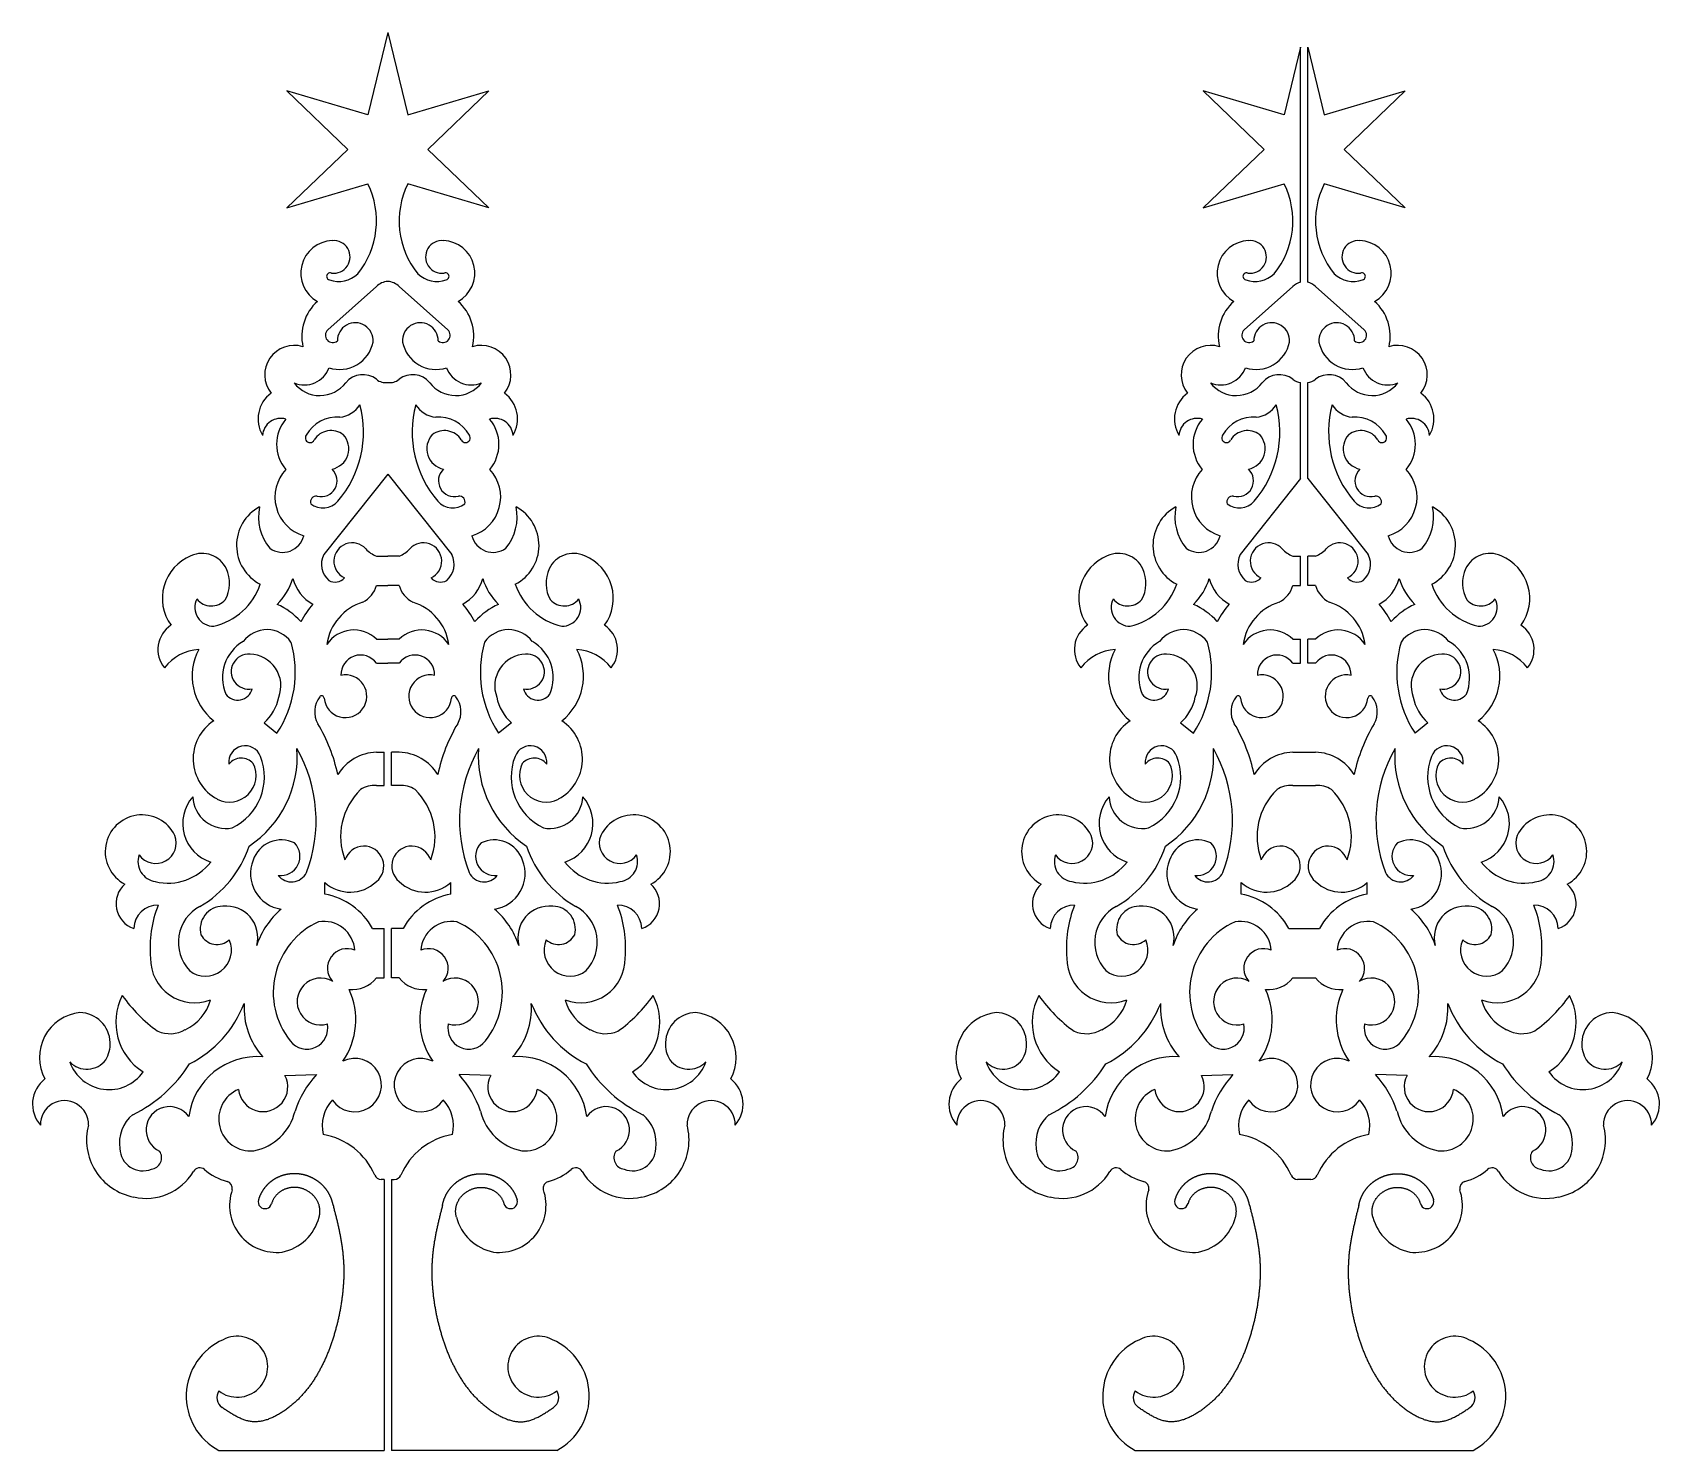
# Model space of a CAD drawing. Extents: x 11.3 to 46.9, y 2.4 to 33.5.
import ezdxf

# ---------------------------------------------------------------- set-up
doc = ezdxf.new("R2010")
doc.units = 0
doc.layers.get('0').update_dxf_attribs({"linetype": 'CONTINUOUS'})

msp = doc.modelspace()

# ---------------------------------------------------------------- linework, layer by layer
at = {"color": 3}
for p, q in [((19.061, 33.499), (18.623, 31.698)), ((19.061, 33.499), (19.499, 31.698)), ((39.079, 33.177), (38.719, 31.698)), ((39.079, 28.031), (39.079, 33.177)), ((39.236, 33.177), (39.596, 31.698)), ((39.236, 28.031), (39.236, 33.177)), ((18.623, 31.698), (16.844, 32.219)), ((16.844, 32.219), (18.185, 30.939)), ((19.499, 31.698), (21.277, 32.219)), ((21.277, 32.219), (19.937, 30.939)), ((38.719, 31.698), (36.941, 32.219)), ((36.941, 32.219), (38.281, 30.939)), ((39.596, 31.698), (41.374, 32.219)), ((41.374, 32.219), (40.034, 30.939)), ((18.185, 30.939), (16.844, 29.659)), ((19.937, 30.939), (21.277, 29.659)), ((38.281, 30.939), (36.941, 29.659)), ((40.034, 30.939), (41.374, 29.659)), ((16.844, 29.659), (18.623, 30.18)), ((21.277, 29.659), (19.499, 30.18)), ((36.941, 29.659), (38.719, 30.18)), ((41.374, 29.659), (39.596, 30.18)), ((18.811, 27.93), (17.747, 26.985)), ((19.311, 27.93), (20.375, 26.985)), ((38.908, 27.93), (37.843, 26.985)), ((39.408, 27.93), (40.472, 26.985)), ((39.079, 23.722), (39.079, 25.827)), ((39.236, 23.722), (39.236, 25.827)), ((19.061, 23.82), (17.657, 22.059)), ((19.061, 23.82), (20.465, 22.059)), ((39.079, 23.722), (37.753, 22.059)), ((39.236, 23.722), (40.562, 22.059)), ((18.811, 22.026), (19.061, 22.026)), ((19.311, 22.026), (19.061, 22.026)), ((38.908, 22.026), (39.079, 22.026)), ((39.079, 21.377), (39.079, 22.026)), ((39.408, 22.026), (39.236, 22.026)), ((39.236, 21.377), (39.236, 22.026)), ((18.811, 21.377), (19.061, 21.377)), ((19.311, 21.377), (19.061, 21.377)), ((38.908, 21.377), (39.079, 21.377)), ((39.408, 21.377), (39.236, 21.377)), ((18.811, 20.202), (19.061, 20.202)), ((19.311, 20.202), (19.061, 20.202)), ((38.908, 20.202), (39.079, 20.202)), ((39.079, 19.678), (39.079, 20.202)), ((39.408, 20.202), (39.236, 20.202)), ((39.236, 19.678), (39.236, 20.202)), ((18.811, 19.678), (19.061, 19.678)), ((19.311, 19.678), (19.061, 19.678)), ((38.908, 19.678), (39.079, 19.678)), ((39.408, 19.678), (39.236, 19.678)), ((16.348, 18.373), (16.63, 18.142)), ((21.774, 18.373), (21.492, 18.142)), ((36.444, 18.373), (36.727, 18.142)), ((41.871, 18.373), (41.588, 18.142)), ((18.811, 17.726), (18.983, 17.726)), ((18.983, 16.994), (18.983, 17.726)), ((19.311, 17.726), (19.139, 17.726)), ((19.139, 16.994), (19.139, 17.726)), ((38.908, 17.726), (39.408, 17.726)), ((18.811, 16.994), (18.983, 16.994)), ((19.311, 16.994), (19.139, 16.994)), ((38.908, 16.994), (39.408, 16.994)), ((17.679, 14.614), (17.679, 14.874)), ((20.443, 14.614), (20.443, 14.874)), ((37.776, 14.614), (37.776, 14.874)), ((40.539, 14.614), (40.539, 14.874)), ((18.726, 13.863), (18.983, 13.863)), ((18.983, 12.778), (18.983, 13.863)), ((19.396, 13.863), (19.139, 13.863)), ((19.139, 12.778), (19.139, 13.863)), ((38.823, 13.863), (39.492, 13.863)), ((18.811, 12.778), (18.983, 12.778)), ((19.311, 12.778), (19.139, 12.778)), ((38.908, 12.778), (39.408, 12.778)), ((16.805, 10.641), (17.496, 10.659)), ((21.316, 10.641), (20.625, 10.659)), ((36.902, 10.641), (37.593, 10.659)), ((41.413, 10.641), (40.722, 10.659)), ((18.983, 8.363), (18.917, 8.363)), ((18.983, 8.363), (18.983, 2.423)), ((19.139, 8.363), (19.204, 8.363)), ((19.139, 8.363), (19.139, 2.423)), ((39.301, 8.363), (39.014, 8.363)), ((15.355, 2.423), (18.983, 2.423)), ((22.767, 2.423), (19.139, 2.423)), ((35.452, 2.423), (42.863, 2.423))]:
    msp.add_line(p, q, dxfattribs=at)
for points in [[(17.861, 7.8, 0), (17.86, 7.806, 0), (17.859, 7.813, 0), (17.857, 7.82, 0), (17.856, 7.827, 0), (17.854, 7.834, 0), (17.853, 7.841, 0), (17.851, 7.847, 0), (17.849, 7.854, 0), (17.848, 7.861, 0), (17.846, 7.868, 0), (17.844, 7.875, 0), (17.842, 7.881, 0), (17.84, 7.888, 0), (17.838, 7.895, 0), (17.836, 7.901, 0), (17.834, 7.908, 0), (17.831, 7.915, 0), (17.829, 7.921, 0), (17.827, 7.928, 0), (17.824, 7.934, 0), (17.822, 7.941, 0), (17.819, 7.947, 0), (17.817, 7.954, 0), (17.814, 7.96, 0), (17.811, 7.967, 0), (17.809, 7.973, 0), (17.806, 7.98, 0), (17.803, 7.986, 0), (17.8, 7.992, 0), (17.797, 7.999, 0), (17.794, 8.005, 0), (17.791, 8.011, 0), (17.788, 8.018, 0), (17.785, 8.024, 0), (17.781, 8.03, 0), (17.778, 8.036, 0), (17.775, 8.042, 0), (17.771, 8.048, 0), (17.768, 8.055, 0), (17.765, 8.061, 0), (17.761, 8.067, 0), (17.757, 8.073, 0), (17.754, 8.079, 0), (17.75, 8.085, 0), (17.746, 8.09, 0), (17.743, 8.096, 0), (17.739, 8.102, 0), (17.735, 8.108, 0), (17.731, 8.114, 0), (17.727, 8.12, 0), (17.723, 8.125, 0), (17.719, 8.131, 0), (17.715, 8.137, 0), (17.711, 8.142, 0), (17.706, 8.148, 0), (17.702, 8.153, 0), (17.698, 8.159, 0), (17.694, 8.164, 0), (17.689, 8.17, 0), (17.685, 8.175, 0), (17.68, 8.181, 0), (17.676, 8.186, 0), (17.671, 8.191, 0), (17.666, 8.196, 0), (17.662, 8.202, 0), (17.657, 8.207, 0), (17.652, 8.212, 0), (17.648, 8.217, 0), (17.643, 8.222, 0), (17.638, 8.227, 0), (17.633, 8.232, 0), (17.628, 8.237, 0), (17.623, 8.242, 0), (17.618, 8.247, 0), (17.613, 8.252, 0), (17.608, 8.256, 0), (17.603, 8.261, 0), (17.598, 8.266, 0), (17.592, 8.27, 0), (17.587, 8.275, 0), (17.582, 8.279, 0), (17.576, 8.284, 0), (17.571, 8.288, 0), (17.566, 8.293, 0), (17.56, 8.297, 0), (17.555, 8.301, 0), (17.549, 8.306, 0), (17.544, 8.31, 0), (17.538, 8.314, 0), (17.532, 8.318, 0), (17.527, 8.322, 0), (17.521, 8.326, 0), (17.515, 8.33, 0), (17.51, 8.334, 0), (17.504, 8.338, 0), (17.498, 8.342, 0), (17.492, 8.346, 0), (17.486, 8.35, 0), (17.48, 8.353, 0), (17.474, 8.357, 0), (17.468, 8.361, 0), (17.462, 8.364, 0), (17.456, 8.368, 0), (17.45, 8.371, 0), (17.444, 8.375, 0), (17.438, 8.378, 0), (17.432, 8.381, 0), (17.426, 8.385, 0), (17.42, 8.388, 0), (17.414, 8.391, 0), (17.407, 8.394, 0), (17.401, 8.397, 0), (17.395, 8.4, 0), (17.389, 8.403, 0), (17.382, 8.406, 0), (17.376, 8.409, 0), (17.369, 8.412, 0), (17.363, 8.415, 0), (17.357, 8.418, 0), (17.35, 8.42, 0), (17.344, 8.423, 0), (17.337, 8.426, 0), (17.331, 8.428, 0), (17.324, 8.431, 0), (17.318, 8.433, 0), (17.311, 8.436, 0), (17.305, 8.438, 0), (17.298, 8.44, 0), (17.291, 8.442, 0), (17.285, 8.445, 0), (17.278, 8.447, 0), (17.271, 8.449, 0), (17.265, 8.451, 0), (17.258, 8.453, 0), (17.252, 8.455, 0), (17.245, 8.457, 0), (17.238, 8.458, 0), (17.231, 8.46, 0), (17.224, 8.462, 0), (17.218, 8.464, 0), (17.211, 8.465, 0), (17.204, 8.467, 0), (17.197, 8.468, 0), (17.191, 8.47, 0), (17.184, 8.471, 0), (17.177, 8.472, 0), (17.17, 8.474, 0), (17.163, 8.475, 0), (17.156, 8.476, 0), (17.149, 8.477, 0), (17.142, 8.478, 0), (17.136, 8.479, 0), (17.129, 8.48, 0), (17.122, 8.481, 0), (17.115, 8.482, 0), (17.108, 8.483, 0), (17.101, 8.484, 0), (17.094, 8.484, 0), (17.087, 8.485, 0), (17.08, 8.486, 0), (17.073, 8.486, 0), (17.066, 8.487, 0), (17.059, 8.487, 0), (17.052, 8.487, 0), (17.045, 8.488, 0), (17.038, 8.488, 0), (17.031, 8.488, 0), (17.024, 8.488, 0), (17.017, 8.488, 0), (17.01, 8.488, 0), (17.003, 8.488, 0), (16.996, 8.488, 0), (16.989, 8.488, 0), (16.982, 8.488, 0), (16.976, 8.487, 0), (16.968, 8.487, 0), (16.962, 8.487, 0), (16.955, 8.486, 0), (16.948, 8.486, 0), (16.941, 8.485, 0), (16.934, 8.484, 0), (16.927, 8.484, 0), (16.92, 8.483, 0), (16.913, 8.482, 0), (16.906, 8.481, 0), (16.899, 8.481, 0), (16.892, 8.48, 0), (16.885, 8.479, 0), (16.878, 8.478, 0), (16.871, 8.476, 0), (16.864, 8.475, 0), (16.858, 8.474, 0), (16.851, 8.473, 0), (16.844, 8.471, 0), (16.837, 8.47, 0), (16.83, 8.469, 0), (16.823, 8.467, 0), (16.817, 8.466, 0), (16.81, 8.464, 0), (16.803, 8.462, 0), (16.796, 8.461, 0), (16.79, 8.459, 0), (16.783, 8.457, 0), (16.776, 8.455, 0), (16.769, 8.453, 0), (16.763, 8.451, 0), (16.756, 8.449, 0), (16.749, 8.447, 0), (16.743, 8.445, 0), (16.736, 8.443, 0), (16.729, 8.44, 0), (16.723, 8.438, 0), (16.716, 8.436, 0), (16.71, 8.433, 0), (16.703, 8.431, 0), (16.697, 8.428, 0), (16.69, 8.426, 0), (16.684, 8.423, 0), (16.677, 8.42, 0), (16.671, 8.418, 0), (16.665, 8.415, 0), (16.658, 8.412, 0), (16.652, 8.409, 0), (16.645, 8.406, 0), (16.639, 8.403, 0), (16.633, 8.4, 0), (16.627, 8.397, 0), (16.62, 8.394, 0), (16.614, 8.391, 0), (16.608, 8.387, 0), (16.602, 8.384, 0), (16.596, 8.381, 0), (16.59, 8.377, 0), (16.584, 8.374, 0), (16.578, 8.37, 0), (16.572, 8.366, 0), (16.566, 8.363, 0), (16.56, 8.359, 0), (16.554, 8.355, 0), (16.548, 8.352, 0), (16.542, 8.348, 0), (16.536, 8.344, 0), (16.531, 8.34, 0), (16.525, 8.336, 0), (16.519, 8.332, 0), (16.514, 8.328, 0), (16.508, 8.323, 0), (16.502, 8.319, 0), (16.497, 8.315, 0), (16.491, 8.311, 0), (16.486, 8.306, 0), (16.48, 8.302, 0), (16.475, 8.297, 0), (16.47, 8.293, 0), (16.464, 8.288, 0), (16.459, 8.284, 0), (16.454, 8.279, 0), (16.449, 8.274, 0), (16.443, 8.27, 0), (16.438, 8.265, 0), (16.433, 8.26, 0), (16.428, 8.255, 0), (16.423, 8.25, 0), (16.418, 8.245, 0), (16.413, 8.24, 0), (16.409, 8.235, 0), (16.404, 8.23, 0), (16.399, 8.225, 0), (16.394, 8.22, 0), (16.39, 8.214, 0), (16.385, 8.209, 0), (16.38, 8.204, 0), (16.376, 8.198, 0), (16.371, 8.193, 0), (16.367, 8.187, 0), (16.363, 8.182, 0), (16.358, 8.176, 0), (16.354, 8.171, 0), (16.35, 8.165, 0), (16.346, 8.16, 0), (16.341, 8.154, 0), (16.337, 8.148, 0), (16.333, 8.143, 0), (16.329, 8.137, 0), (16.325, 8.131, 0), (16.321, 8.125, 0), (16.318, 8.119, 0), (16.314, 8.113, 0), (16.31, 8.107, 0), (16.306, 8.101, 0), (16.303, 8.095, 0), (16.299, 8.089, 0), (16.296, 8.083, 0), (16.292, 8.077, 0), (16.289, 8.071, 0), (16.285, 8.065, 0), (16.282, 8.059, 0), (16.279, 8.052, 0), (16.276, 8.046, 0), (16.273, 8.04, 0), (16.27, 8.034, 0), (16.267, 8.027, 0), (16.264, 8.021, 0), (16.261, 8.014, 0), (16.258, 8.008, 0), (16.255, 8.002, 0), (16.253, 7.995, 0), (16.25, 7.989, 0), (16.247, 7.982, 0), (16.245, 7.976, 0), (16.242, 7.969, 0), (16.24, 7.962, 0), (16.238, 7.956, 0), (16.235, 7.949, 0), (16.233, 7.942, 0), (16.231, 7.936, 0), (16.229, 7.929, 0), (16.227, 7.922, 0), (16.225, 7.916, 0)], [(20.26, 7.8, 0), (20.262, 7.806, 0), (20.263, 7.813, 0), (20.264, 7.82, 0), (20.266, 7.827, 0), (20.267, 7.834, 0), (20.269, 7.841, 0), (20.271, 7.847, 0), (20.272, 7.854, 0), (20.274, 7.861, 0), (20.276, 7.868, 0), (20.278, 7.875, 0), (20.28, 7.881, 0), (20.282, 7.888, 0), (20.284, 7.895, 0), (20.286, 7.901, 0), (20.288, 7.908, 0), (20.29, 7.915, 0), (20.293, 7.921, 0), (20.295, 7.928, 0), (20.297, 7.934, 0), (20.3, 7.941, 0), (20.302, 7.947, 0), (20.305, 7.954, 0), (20.308, 7.96, 0), (20.31, 7.967, 0), (20.313, 7.973, 0), (20.316, 7.98, 0), (20.319, 7.986, 0), (20.322, 7.992, 0), (20.325, 7.999, 0), (20.328, 8.005, 0), (20.331, 8.011, 0), (20.334, 8.018, 0), (20.337, 8.024, 0), (20.34, 8.03, 0), (20.343, 8.036, 0), (20.347, 8.042, 0), (20.35, 8.048, 0), (20.354, 8.055, 0), (20.357, 8.061, 0), (20.361, 8.067, 0), (20.364, 8.073, 0), (20.368, 8.079, 0), (20.372, 8.085, 0), (20.375, 8.09, 0), (20.379, 8.096, 0), (20.383, 8.102, 0), (20.387, 8.108, 0), (20.391, 8.114, 0), (20.395, 8.12, 0), (20.399, 8.125, 0), (20.403, 8.131, 0), (20.407, 8.137, 0), (20.411, 8.142, 0), (20.415, 8.148, 0), (20.419, 8.153, 0), (20.424, 8.159, 0), (20.428, 8.164, 0), (20.433, 8.17, 0), (20.437, 8.175, 0), (20.441, 8.181, 0), (20.446, 8.186, 0), (20.451, 8.191, 0), (20.455, 8.196, 0), (20.46, 8.202, 0), (20.465, 8.207, 0), (20.469, 8.212, 0), (20.474, 8.217, 0), (20.479, 8.222, 0), (20.484, 8.227, 0), (20.489, 8.232, 0), (20.494, 8.237, 0), (20.498, 8.242, 0), (20.504, 8.247, 0), (20.509, 8.252, 0), (20.514, 8.256, 0), (20.519, 8.261, 0), (20.524, 8.266, 0), (20.529, 8.27, 0), (20.535, 8.275, 0), (20.54, 8.279, 0), (20.545, 8.284, 0), (20.551, 8.288, 0), (20.556, 8.293, 0), (20.561, 8.297, 0), (20.567, 8.301, 0), (20.573, 8.306, 0), (20.578, 8.31, 0), (20.584, 8.314, 0), (20.589, 8.318, 0), (20.595, 8.322, 0), (20.601, 8.326, 0), (20.606, 8.33, 0), (20.612, 8.334, 0), (20.618, 8.338, 0), (20.624, 8.342, 0), (20.629, 8.346, 0), (20.635, 8.35, 0), (20.641, 8.353, 0), (20.647, 8.357, 0), (20.653, 8.361, 0), (20.659, 8.364, 0), (20.665, 8.368, 0), (20.671, 8.371, 0), (20.677, 8.375, 0), (20.683, 8.378, 0), (20.689, 8.381, 0), (20.696, 8.385, 0), (20.702, 8.388, 0), (20.708, 8.391, 0), (20.714, 8.394, 0), (20.721, 8.397, 0), (20.727, 8.4, 0), (20.733, 8.403, 0), (20.739, 8.406, 0), (20.746, 8.409, 0), (20.752, 8.412, 0), (20.759, 8.415, 0), (20.765, 8.418, 0), (20.771, 8.42, 0), (20.778, 8.423, 0), (20.784, 8.426, 0), (20.791, 8.428, 0), (20.797, 8.431, 0), (20.804, 8.433, 0), (20.81, 8.436, 0), (20.817, 8.438, 0), (20.823, 8.44, 0), (20.83, 8.442, 0), (20.837, 8.445, 0), (20.843, 8.447, 0), (20.85, 8.449, 0), (20.857, 8.451, 0), (20.863, 8.453, 0), (20.87, 8.455, 0), (20.877, 8.457, 0), (20.884, 8.458, 0), (20.89, 8.46, 0), (20.897, 8.462, 0), (20.904, 8.464, 0), (20.911, 8.465, 0), (20.917, 8.467, 0), (20.924, 8.468, 0), (20.931, 8.47, 0), (20.938, 8.471, 0), (20.945, 8.472, 0), (20.952, 8.474, 0), (20.959, 8.475, 0), (20.965, 8.476, 0), (20.972, 8.477, 0), (20.979, 8.478, 0), (20.986, 8.479, 0), (20.993, 8.48, 0), (21, 8.481, 0), (21.007, 8.482, 0), (21.014, 8.483, 0), (21.021, 8.484, 0), (21.028, 8.484, 0), (21.035, 8.485, 0), (21.041, 8.486, 0), (21.048, 8.486, 0), (21.055, 8.487, 0), (21.062, 8.487, 0), (21.069, 8.487, 0), (21.076, 8.488, 0), (21.083, 8.488, 0), (21.09, 8.488, 0), (21.097, 8.488, 0), (21.104, 8.488, 0), (21.111, 8.488, 0), (21.118, 8.488, 0), (21.125, 8.488, 0), (21.132, 8.488, 0), (21.139, 8.488, 0), (21.146, 8.487, 0), (21.153, 8.487, 0), (21.16, 8.487, 0), (21.167, 8.486, 0), (21.174, 8.486, 0), (21.181, 8.485, 0), (21.188, 8.484, 0), (21.195, 8.484, 0), (21.202, 8.483, 0), (21.209, 8.482, 0), (21.216, 8.481, 0), (21.223, 8.481, 0), (21.23, 8.48, 0), (21.236, 8.479, 0), (21.243, 8.478, 0), (21.25, 8.476, 0), (21.257, 8.475, 0), (21.264, 8.474, 0), (21.271, 8.473, 0), (21.278, 8.471, 0), (21.285, 8.47, 0), (21.291, 8.469, 0), (21.298, 8.467, 0), (21.305, 8.466, 0), (21.312, 8.464, 0), (21.319, 8.462, 0), (21.325, 8.461, 0), (21.332, 8.459, 0), (21.339, 8.457, 0), (21.346, 8.455, 0), (21.352, 8.453, 0), (21.359, 8.451, 0), (21.366, 8.449, 0), (21.372, 8.447, 0), (21.379, 8.445, 0), (21.386, 8.443, 0), (21.392, 8.44, 0), (21.399, 8.438, 0), (21.405, 8.436, 0), (21.412, 8.433, 0), (21.418, 8.431, 0), (21.425, 8.428, 0), (21.431, 8.426, 0), (21.438, 8.423, 0), (21.444, 8.42, 0), (21.451, 8.418, 0), (21.457, 8.415, 0), (21.463, 8.412, 0), (21.47, 8.409, 0), (21.476, 8.406, 0), (21.483, 8.403, 0), (21.489, 8.4, 0), (21.495, 8.397, 0), (21.501, 8.394, 0), (21.507, 8.391, 0), (21.514, 8.387, 0), (21.52, 8.384, 0), (21.526, 8.381, 0), (21.532, 8.377, 0), (21.538, 8.374, 0), (21.544, 8.37, 0), (21.55, 8.366, 0), (21.556, 8.363, 0), (21.562, 8.359, 0), (21.568, 8.355, 0), (21.574, 8.352, 0), (21.579, 8.348, 0), (21.585, 8.344, 0), (21.591, 8.34, 0), (21.597, 8.336, 0), (21.602, 8.332, 0), (21.608, 8.328, 0), (21.614, 8.323, 0), (21.619, 8.319, 0), (21.625, 8.315, 0), (21.63, 8.311, 0), (21.636, 8.306, 0), (21.641, 8.302, 0), (21.647, 8.297, 0), (21.652, 8.293, 0), (21.657, 8.288, 0), (21.663, 8.284, 0), (21.668, 8.279, 0), (21.673, 8.274, 0), (21.678, 8.27, 0), (21.683, 8.265, 0), (21.688, 8.26, 0), (21.693, 8.255, 0), (21.698, 8.25, 0), (21.703, 8.245, 0), (21.708, 8.24, 0), (21.713, 8.235, 0), (21.718, 8.23, 0), (21.723, 8.225, 0), (21.727, 8.22, 0), (21.732, 8.214, 0), (21.737, 8.209, 0), (21.741, 8.204, 0), (21.746, 8.198, 0), (21.75, 8.193, 0), (21.755, 8.187, 0), (21.759, 8.182, 0), (21.763, 8.176, 0), (21.768, 8.171, 0), (21.772, 8.165, 0), (21.776, 8.16, 0), (21.78, 8.154, 0), (21.784, 8.148, 0), (21.788, 8.143, 0), (21.792, 8.137, 0), (21.796, 8.131, 0), (21.8, 8.125, 0), (21.804, 8.119, 0), (21.808, 8.113, 0), (21.811, 8.107, 0), (21.815, 8.101, 0), (21.819, 8.095, 0), (21.822, 8.089, 0), (21.826, 8.083, 0), (21.829, 8.077, 0), (21.833, 8.071, 0), (21.836, 8.065, 0), (21.839, 8.059, 0), (21.843, 8.052, 0), (21.846, 8.046, 0), (21.849, 8.04, 0), (21.852, 8.034, 0), (21.855, 8.027, 0), (21.858, 8.021, 0), (21.861, 8.014, 0), (21.864, 8.008, 0), (21.866, 8.002, 0), (21.869, 7.995, 0), (21.872, 7.989, 0), (21.874, 7.982, 0), (21.877, 7.976, 0), (21.879, 7.969, 0), (21.882, 7.962, 0), (21.884, 7.956, 0), (21.886, 7.949, 0), (21.889, 7.942, 0), (21.891, 7.936, 0), (21.893, 7.929, 0), (21.895, 7.922, 0), (21.897, 7.916, 0)], [(37.958, 7.8, 0), (37.957, 7.806, 0), (37.955, 7.813, 0), (37.954, 7.82, 0), (37.952, 7.827, 0), (37.951, 7.834, 0), (37.949, 7.841, 0), (37.948, 7.847, 0), (37.946, 7.854, 0), (37.944, 7.861, 0), (37.942, 7.868, 0), (37.941, 7.875, 0), (37.939, 7.881, 0), (37.937, 7.888, 0), (37.934, 7.895, 0), (37.932, 7.901, 0), (37.93, 7.908, 0), (37.928, 7.915, 0), (37.926, 7.921, 0), (37.923, 7.928, 0), (37.921, 7.934, 0), (37.919, 7.941, 0), (37.916, 7.947, 0), (37.913, 7.954, 0), (37.911, 7.96, 0), (37.908, 7.967, 0), (37.905, 7.973, 0), (37.903, 7.98, 0), (37.9, 7.986, 0), (37.897, 7.992, 0), (37.894, 7.999, 0), (37.891, 8.005, 0), (37.888, 8.011, 0), (37.885, 8.018, 0), (37.881, 8.024, 0), (37.878, 8.03, 0), (37.875, 8.036, 0), (37.872, 8.042, 0), (37.868, 8.048, 0), (37.865, 8.055, 0), (37.861, 8.061, 0), (37.858, 8.067, 0), (37.854, 8.073, 0), (37.85, 8.079, 0), (37.847, 8.085, 0), (37.843, 8.09, 0), (37.839, 8.096, 0), (37.836, 8.102, 0), (37.832, 8.108, 0), (37.828, 8.114, 0), (37.824, 8.12, 0), (37.82, 8.125, 0), (37.816, 8.131, 0), (37.812, 8.137, 0), (37.807, 8.142, 0), (37.803, 8.148, 0), (37.799, 8.153, 0), (37.794, 8.159, 0), (37.79, 8.164, 0), (37.786, 8.17, 0), (37.781, 8.175, 0), (37.777, 8.181, 0), (37.772, 8.186, 0), (37.768, 8.191, 0), (37.763, 8.196, 0), (37.758, 8.202, 0), (37.754, 8.207, 0), (37.749, 8.212, 0), (37.744, 8.217, 0), (37.739, 8.222, 0), (37.735, 8.227, 0), (37.73, 8.232, 0), (37.725, 8.237, 0), (37.72, 8.242, 0), (37.715, 8.247, 0), (37.71, 8.252, 0), (37.705, 8.256, 0), (37.699, 8.261, 0), (37.694, 8.266, 0), (37.689, 8.27, 0), (37.684, 8.275, 0), (37.678, 8.279, 0), (37.673, 8.284, 0), (37.668, 8.288, 0), (37.662, 8.293, 0), (37.657, 8.297, 0), (37.651, 8.301, 0), (37.646, 8.306, 0), (37.64, 8.31, 0), (37.635, 8.314, 0), (37.629, 8.318, 0), (37.623, 8.322, 0), (37.618, 8.326, 0), (37.612, 8.33, 0), (37.606, 8.334, 0), (37.6, 8.338, 0), (37.595, 8.342, 0), (37.589, 8.346, 0), (37.583, 8.35, 0), (37.577, 8.353, 0), (37.571, 8.357, 0), (37.565, 8.361, 0), (37.559, 8.364, 0), (37.553, 8.368, 0), (37.547, 8.371, 0), (37.541, 8.375, 0), (37.535, 8.378, 0), (37.529, 8.381, 0), (37.523, 8.385, 0), (37.517, 8.388, 0), (37.51, 8.391, 0), (37.504, 8.394, 0), (37.498, 8.397, 0), (37.492, 8.4, 0), (37.485, 8.403, 0), (37.479, 8.406, 0), (37.473, 8.409, 0), (37.466, 8.412, 0), (37.46, 8.415, 0), (37.453, 8.418, 0), (37.447, 8.42, 0), (37.441, 8.423, 0), (37.434, 8.426, 0), (37.428, 8.428, 0), (37.421, 8.431, 0), (37.414, 8.433, 0), (37.408, 8.436, 0), (37.401, 8.438, 0), (37.395, 8.44, 0), (37.388, 8.442, 0), (37.382, 8.445, 0), (37.375, 8.447, 0), (37.368, 8.449, 0), (37.362, 8.451, 0), (37.355, 8.453, 0), (37.348, 8.455, 0), (37.342, 8.457, 0), (37.335, 8.458, 0), (37.328, 8.46, 0), (37.321, 8.462, 0), (37.315, 8.464, 0), (37.308, 8.465, 0), (37.301, 8.467, 0), (37.294, 8.468, 0), (37.287, 8.47, 0), (37.28, 8.471, 0), (37.273, 8.472, 0), (37.267, 8.474, 0), (37.26, 8.475, 0), (37.253, 8.476, 0), (37.246, 8.477, 0), (37.239, 8.478, 0), (37.232, 8.479, 0), (37.225, 8.48, 0), (37.218, 8.481, 0), (37.212, 8.482, 0), (37.205, 8.483, 0), (37.198, 8.484, 0), (37.191, 8.484, 0), (37.184, 8.485, 0), (37.177, 8.486, 0), (37.17, 8.486, 0), (37.163, 8.487, 0), (37.156, 8.487, 0), (37.149, 8.487, 0), (37.142, 8.488, 0), (37.135, 8.488, 0), (37.128, 8.488, 0), (37.121, 8.488, 0), (37.114, 8.488, 0), (37.107, 8.488, 0), (37.1, 8.488, 0), (37.093, 8.488, 0), (37.086, 8.488, 0), (37.079, 8.488, 0), (37.072, 8.487, 0), (37.065, 8.487, 0), (37.058, 8.487, 0), (37.051, 8.486, 0), (37.044, 8.486, 0), (37.037, 8.485, 0), (37.03, 8.484, 0), (37.023, 8.484, 0), (37.017, 8.483, 0), (37.01, 8.482, 0), (37.003, 8.481, 0), (36.996, 8.481, 0), (36.989, 8.48, 0), (36.982, 8.479, 0), (36.975, 8.478, 0), (36.968, 8.476, 0), (36.961, 8.475, 0), (36.954, 8.474, 0), (36.947, 8.473, 0), (36.941, 8.471, 0), (36.934, 8.47, 0), (36.927, 8.469, 0), (36.92, 8.467, 0), (36.913, 8.466, 0), (36.907, 8.464, 0), (36.9, 8.462, 0), (36.893, 8.461, 0), (36.886, 8.459, 0), (36.879, 8.457, 0), (36.873, 8.455, 0), (36.866, 8.453, 0), (36.859, 8.451, 0), (36.853, 8.449, 0), (36.846, 8.447, 0), (36.839, 8.445, 0), (36.833, 8.443, 0), (36.826, 8.44, 0), (36.819, 8.438, 0), (36.813, 8.436, 0), (36.806, 8.433, 0), (36.8, 8.431, 0), (36.793, 8.428, 0), (36.787, 8.426, 0), (36.78, 8.423, 0), (36.774, 8.42, 0), (36.768, 8.418, 0), (36.761, 8.415, 0), (36.755, 8.412, 0), (36.748, 8.409, 0), (36.742, 8.406, 0), (36.736, 8.403, 0), (36.73, 8.4, 0), (36.723, 8.397, 0), (36.717, 8.394, 0), (36.711, 8.391, 0), (36.705, 8.387, 0), (36.699, 8.384, 0), (36.693, 8.381, 0), (36.686, 8.377, 0), (36.68, 8.374, 0), (36.674, 8.37, 0), (36.668, 8.366, 0), (36.662, 8.363, 0), (36.657, 8.359, 0), (36.651, 8.355, 0), (36.645, 8.352, 0), (36.639, 8.348, 0), (36.633, 8.344, 0), (36.627, 8.34, 0), (36.622, 8.336, 0), (36.616, 8.332, 0), (36.61, 8.328, 0), (36.605, 8.323, 0), (36.599, 8.319, 0), (36.593, 8.315, 0), (36.588, 8.311, 0), (36.583, 8.306, 0), (36.577, 8.302, 0), (36.572, 8.297, 0), (36.566, 8.293, 0), (36.561, 8.288, 0), (36.556, 8.284, 0), (36.55, 8.279, 0), (36.545, 8.274, 0), (36.54, 8.27, 0), (36.535, 8.265, 0), (36.53, 8.26, 0), (36.525, 8.255, 0), (36.52, 8.25, 0), (36.515, 8.245, 0), (36.51, 8.24, 0), (36.505, 8.235, 0), (36.501, 8.23, 0), (36.496, 8.225, 0), (36.491, 8.22, 0), (36.486, 8.214, 0), (36.482, 8.209, 0), (36.477, 8.204, 0), (36.473, 8.198, 0), (36.468, 8.193, 0), (36.464, 8.187, 0), (36.459, 8.182, 0), (36.455, 8.176, 0), (36.451, 8.171, 0), (36.446, 8.165, 0), (36.442, 8.16, 0), (36.438, 8.154, 0), (36.434, 8.148, 0), (36.43, 8.143, 0), (36.426, 8.137, 0), (36.422, 8.131, 0), (36.418, 8.125, 0), (36.414, 8.119, 0), (36.41, 8.113, 0), (36.407, 8.107, 0), (36.403, 8.101, 0), (36.4, 8.095, 0), (36.396, 8.089, 0), (36.392, 8.083, 0), (36.389, 8.077, 0), (36.386, 8.071, 0), (36.382, 8.065, 0), (36.379, 8.059, 0), (36.376, 8.052, 0), (36.373, 8.046, 0), (36.369, 8.04, 0), (36.366, 8.034, 0), (36.363, 8.027, 0), (36.36, 8.021, 0), (36.358, 8.014, 0), (36.355, 8.008, 0), (36.352, 8.002, 0), (36.349, 7.995, 0), (36.346, 7.989, 0), (36.344, 7.982, 0), (36.341, 7.976, 0), (36.339, 7.969, 0), (36.337, 7.962, 0), (36.334, 7.956, 0), (36.332, 7.949, 0), (36.33, 7.942, 0), (36.328, 7.936, 0), (36.325, 7.929, 0), (36.323, 7.922, 0), (36.321, 7.916, 0)], [(40.357, 7.8, 0), (40.358, 7.806, 0), (40.36, 7.813, 0), (40.361, 7.82, 0), (40.363, 7.827, 0), (40.364, 7.834, 0), (40.366, 7.841, 0), (40.367, 7.847, 0), (40.369, 7.854, 0), (40.371, 7.861, 0), (40.373, 7.868, 0), (40.374, 7.875, 0), (40.376, 7.881, 0), (40.378, 7.888, 0), (40.38, 7.895, 0), (40.383, 7.901, 0), (40.385, 7.908, 0), (40.387, 7.915, 0), (40.389, 7.921, 0), (40.392, 7.928, 0), (40.394, 7.934, 0), (40.397, 7.941, 0), (40.399, 7.947, 0), (40.402, 7.954, 0), (40.404, 7.96, 0), (40.407, 7.967, 0), (40.41, 7.973, 0), (40.413, 7.98, 0), (40.415, 7.986, 0), (40.418, 7.992, 0), (40.421, 7.999, 0), (40.424, 8.005, 0), (40.427, 8.011, 0), (40.43, 8.018, 0), (40.434, 8.024, 0), (40.437, 8.03, 0), (40.44, 8.036, 0), (40.444, 8.042, 0), (40.447, 8.048, 0), (40.45, 8.055, 0), (40.454, 8.061, 0), (40.457, 8.067, 0), (40.461, 8.073, 0), (40.465, 8.079, 0), (40.468, 8.085, 0), (40.472, 8.09, 0), (40.476, 8.096, 0), (40.48, 8.102, 0), (40.483, 8.108, 0), (40.487, 8.114, 0), (40.491, 8.12, 0), (40.495, 8.125, 0), (40.499, 8.131, 0), (40.504, 8.137, 0), (40.508, 8.142, 0), (40.512, 8.148, 0), (40.516, 8.153, 0), (40.52, 8.159, 0), (40.525, 8.164, 0), (40.529, 8.17, 0), (40.534, 8.175, 0), (40.538, 8.181, 0), (40.543, 8.186, 0), (40.547, 8.191, 0), (40.552, 8.196, 0), (40.556, 8.202, 0), (40.561, 8.207, 0), (40.566, 8.212, 0), (40.571, 8.217, 0), (40.575, 8.222, 0), (40.58, 8.227, 0), (40.585, 8.232, 0), (40.59, 8.237, 0), (40.595, 8.242, 0), (40.6, 8.247, 0), (40.605, 8.252, 0), (40.611, 8.256, 0), (40.616, 8.261, 0), (40.621, 8.266, 0), (40.626, 8.27, 0), (40.631, 8.275, 0), (40.637, 8.279, 0), (40.642, 8.284, 0), (40.647, 8.288, 0), (40.653, 8.293, 0), (40.658, 8.297, 0), (40.664, 8.301, 0), (40.669, 8.306, 0), (40.675, 8.31, 0), (40.68, 8.314, 0), (40.686, 8.318, 0), (40.692, 8.322, 0), (40.697, 8.326, 0), (40.703, 8.33, 0), (40.709, 8.334, 0), (40.715, 8.338, 0), (40.72, 8.342, 0), (40.726, 8.346, 0), (40.732, 8.35, 0), (40.738, 8.353, 0), (40.744, 8.357, 0), (40.75, 8.361, 0), (40.756, 8.364, 0), (40.762, 8.368, 0), (40.768, 8.371, 0), (40.774, 8.375, 0), (40.78, 8.378, 0), (40.786, 8.381, 0), (40.792, 8.385, 0), (40.798, 8.388, 0), (40.805, 8.391, 0), (40.811, 8.394, 0), (40.817, 8.397, 0), (40.823, 8.4, 0), (40.83, 8.403, 0), (40.836, 8.406, 0), (40.842, 8.409, 0), (40.849, 8.412, 0), (40.855, 8.415, 0), (40.862, 8.418, 0), (40.868, 8.42, 0), (40.874, 8.423, 0), (40.881, 8.426, 0), (40.887, 8.428, 0), (40.894, 8.431, 0), (40.901, 8.433, 0), (40.907, 8.436, 0), (40.914, 8.438, 0), (40.92, 8.44, 0), (40.927, 8.442, 0), (40.933, 8.445, 0), (40.94, 8.447, 0), (40.947, 8.449, 0), (40.953, 8.451, 0), (40.96, 8.453, 0), (40.967, 8.455, 0), (40.974, 8.457, 0), (40.98, 8.458, 0), (40.987, 8.46, 0), (40.994, 8.462, 0), (41.001, 8.464, 0), (41.007, 8.465, 0), (41.014, 8.467, 0), (41.021, 8.468, 0), (41.028, 8.47, 0), (41.035, 8.471, 0), (41.041, 8.472, 0), (41.048, 8.474, 0), (41.055, 8.475, 0), (41.062, 8.476, 0), (41.069, 8.477, 0), (41.076, 8.478, 0), (41.083, 8.479, 0), (41.09, 8.48, 0), (41.097, 8.481, 0), (41.103, 8.482, 0), (41.11, 8.483, 0), (41.117, 8.484, 0), (41.124, 8.484, 0), (41.131, 8.485, 0), (41.138, 8.486, 0), (41.145, 8.486, 0), (41.152, 8.487, 0), (41.159, 8.487, 0), (41.166, 8.487, 0), (41.173, 8.488, 0), (41.18, 8.488, 0), (41.187, 8.488, 0), (41.194, 8.488, 0), (41.201, 8.488, 0), (41.208, 8.488, 0), (41.215, 8.488, 0), (41.222, 8.488, 0), (41.229, 8.488, 0), (41.236, 8.488, 0), (41.243, 8.487, 0), (41.25, 8.487, 0), (41.257, 8.487, 0), (41.264, 8.486, 0), (41.271, 8.486, 0), (41.278, 8.485, 0), (41.285, 8.484, 0), (41.292, 8.484, 0), (41.298, 8.483, 0), (41.306, 8.482, 0), (41.312, 8.481, 0), (41.319, 8.481, 0), (41.326, 8.48, 0), (41.333, 8.479, 0), (41.34, 8.478, 0), (41.347, 8.476, 0), (41.354, 8.475, 0), (41.361, 8.474, 0), (41.368, 8.473, 0), (41.374, 8.471, 0), (41.381, 8.47, 0), (41.388, 8.469, 0), (41.395, 8.467, 0), (41.402, 8.466, 0), (41.408, 8.464, 0), (41.415, 8.462, 0), (41.422, 8.461, 0), (41.429, 8.459, 0), (41.436, 8.457, 0), (41.442, 8.455, 0), (41.449, 8.453, 0), (41.456, 8.451, 0), (41.462, 8.449, 0), (41.469, 8.447, 0), (41.476, 8.445, 0), (41.482, 8.443, 0), (41.489, 8.44, 0), (41.495, 8.438, 0), (41.502, 8.436, 0), (41.509, 8.433, 0), (41.515, 8.431, 0), (41.522, 8.428, 0), (41.528, 8.426, 0), (41.535, 8.423, 0), (41.541, 8.42, 0), (41.547, 8.418, 0), (41.554, 8.415, 0), (41.56, 8.412, 0), (41.567, 8.409, 0), (41.573, 8.406, 0), (41.579, 8.403, 0), (41.585, 8.4, 0), (41.592, 8.397, 0), (41.598, 8.394, 0), (41.604, 8.391, 0), (41.61, 8.387, 0), (41.616, 8.384, 0), (41.623, 8.381, 0), (41.629, 8.377, 0), (41.635, 8.374, 0), (41.641, 8.37, 0), (41.647, 8.366, 0), (41.653, 8.363, 0), (41.659, 8.359, 0), (41.664, 8.355, 0), (41.67, 8.352, 0), (41.676, 8.348, 0), (41.682, 8.344, 0), (41.688, 8.34, 0), (41.693, 8.336, 0), (41.699, 8.332, 0), (41.705, 8.328, 0), (41.71, 8.323, 0), (41.716, 8.319, 0), (41.722, 8.315, 0), (41.727, 8.311, 0), (41.733, 8.306, 0), (41.738, 8.302, 0), (41.743, 8.297, 0), (41.749, 8.293, 0), (41.754, 8.288, 0), (41.759, 8.284, 0), (41.764, 8.279, 0), (41.77, 8.274, 0), (41.775, 8.27, 0), (41.78, 8.265, 0), (41.785, 8.26, 0), (41.79, 8.255, 0), (41.795, 8.25, 0), (41.8, 8.245, 0), (41.805, 8.24, 0), (41.81, 8.235, 0), (41.815, 8.23, 0), (41.819, 8.225, 0), (41.824, 8.22, 0), (41.829, 8.214, 0), (41.833, 8.209, 0), (41.838, 8.204, 0), (41.842, 8.198, 0), (41.847, 8.193, 0), (41.851, 8.187, 0), (41.856, 8.182, 0), (41.86, 8.176, 0), (41.864, 8.171, 0), (41.869, 8.165, 0), (41.873, 8.16, 0), (41.877, 8.154, 0), (41.881, 8.148, 0), (41.885, 8.143, 0), (41.889, 8.137, 0), (41.893, 8.131, 0), (41.897, 8.125, 0), (41.901, 8.119, 0), (41.904, 8.113, 0), (41.908, 8.107, 0), (41.912, 8.101, 0), (41.916, 8.095, 0), (41.919, 8.089, 0), (41.923, 8.083, 0), (41.926, 8.077, 0), (41.929, 8.071, 0), (41.933, 8.065, 0), (41.936, 8.059, 0), (41.939, 8.052, 0), (41.943, 8.046, 0), (41.946, 8.04, 0), (41.949, 8.034, 0), (41.952, 8.027, 0), (41.955, 8.021, 0), (41.958, 8.014, 0), (41.96, 8.008, 0), (41.963, 8.002, 0), (41.966, 7.995, 0), (41.968, 7.989, 0), (41.971, 7.982, 0), (41.974, 7.976, 0), (41.976, 7.969, 0), (41.978, 7.962, 0), (41.981, 7.956, 0), (41.983, 7.949, 0), (41.985, 7.942, 0), (41.987, 7.936, 0), (41.99, 7.929, 0), (41.992, 7.922, 0), (41.994, 7.916, 0)], [(17.555, 7.535, 0), (17.558, 7.547, 0), (17.561, 7.559, 0), (17.564, 7.571, 0), (17.566, 7.583, 0), (17.568, 7.595, 0), (17.57, 7.607, 0), (17.571, 7.62, 0), (17.572, 7.632, 0), (17.573, 7.644, 0), (17.573, 7.657, 0), (17.573, 7.669, 0), (17.573, 7.681, 0), (17.572, 7.694, 0), (17.571, 7.706, 0), (17.57, 7.718, 0), (17.568, 7.731, 0), (17.566, 7.743, 0), (17.564, 7.755, 0), (17.561, 7.767, 0), (17.558, 7.78, 0), (17.555, 7.792, 0), (17.552, 7.804, 0), (17.548, 7.816, 0), (17.544, 7.828, 0), (17.539, 7.839, 0), (17.535, 7.851, 0), (17.529, 7.863, 0), (17.524, 7.874, 0), (17.518, 7.886, 0), (17.513, 7.897, 0), (17.506, 7.908, 0), (17.5, 7.919, 0), (17.493, 7.93, 0), (17.486, 7.941, 0), (17.479, 7.951, 0), (17.471, 7.962, 0), (17.463, 7.972, 0), (17.455, 7.982, 0), (17.447, 7.992, 0), (17.438, 8.001, 0), (17.429, 8.011, 0), (17.42, 8.02, 0), (17.411, 8.029, 0), (17.401, 8.038, 0), (17.391, 8.047, 0), (17.381, 8.055, 0), (17.371, 8.064, 0), (17.361, 8.072, 0), (17.35, 8.079, 0), (17.339, 8.087, 0), (17.328, 8.094, 0), (17.317, 8.101, 0), (17.306, 8.108, 0), (17.294, 8.115, 0), (17.283, 8.121, 0), (17.271, 8.127, 0), (17.259, 8.133, 0), (17.247, 8.138, 0), (17.235, 8.143, 0), (17.222, 8.148, 0), (17.21, 8.153, 0), (17.197, 8.157, 0), (17.185, 8.162, 0), (17.172, 8.165, 0), (17.159, 8.169, 0), (17.146, 8.172, 0), (17.133, 8.175, 0), (17.12, 8.178, 0), (17.107, 8.18, 0), (17.094, 8.182, 0), (17.081, 8.184, 0), (17.068, 8.185, 0), (17.055, 8.186, 0), (17.041, 8.187, 0), (17.028, 8.188, 0), (17.015, 8.188, 0), (17.002, 8.188, 0), (16.988, 8.187, 0), (16.975, 8.187, 0), (16.962, 8.186, 0), (16.949, 8.184, 0), (16.936, 8.183, 0), (16.923, 8.181, 0), (16.91, 8.179, 0), (16.897, 8.176, 0), (16.885, 8.173, 0), (16.872, 8.17, 0), (16.859, 8.167, 0), (16.847, 8.163, 0), (16.835, 8.159, 0), (16.822, 8.155, 0), (16.81, 8.151, 0), (16.798, 8.146, 0), (16.787, 8.141, 0), (16.775, 8.135, 0), (16.763, 8.13, 0), (16.752, 8.124, 0), (16.741, 8.118, 0), (16.73, 8.111, 0), (16.719, 8.104, 0), (16.708, 8.098, 0), (16.698, 8.09, 0), (16.688, 8.083, 0), (16.678, 8.075, 0), (16.668, 8.067, 0), (16.658, 8.059, 0), (16.649, 8.051, 0), (16.64, 8.042, 0), (16.631, 8.033, 0), (16.622, 8.024, 0), (16.614, 8.015, 0), (16.606, 8.006, 0), (16.598, 7.996, 0), (16.59, 7.986, 0), (16.583, 7.976, 0), (16.576, 7.966, 0), (16.569, 7.956, 0), (16.562, 7.945, 0), (16.556, 7.935, 0), (16.55, 7.924, 0), (16.545, 7.913, 0), (16.539, 7.902, 0), (16.534, 7.891, 0), (16.529, 7.879, 0), (16.525, 7.868, 0), (16.521, 7.856, 0), (16.517, 7.845, 0), (16.514, 7.833, 0)], [(17.727, 8.12, 0), (17.727, 8.12, 0), (17.727, 8.12, 0), (17.727, 8.12, 0), (17.727, 8.12, 0), (17.727, 8.12, 0), (17.727, 8.12, 0), (17.727, 8.12, 0), (17.727, 8.12, 0), (17.727, 8.12, 0), (17.727, 8.12, 0), (17.727, 8.12, 0), (17.727, 8.12, 0), (17.727, 8.12, 0), (17.727, 8.12, 0), (17.727, 8.12, 0), (17.727, 8.12, 0), (17.727, 8.12, 0), (17.727, 8.12, 0), (17.727, 8.12, 0), (17.727, 8.12, 0), (17.727, 8.12, 0), (17.727, 8.12, 0), (17.727, 8.12, 0), (17.727, 8.12, 0), (17.727, 8.12, 0), (17.727, 8.12, 0), (17.727, 8.12, 0), (17.727, 8.12, 0), (17.727, 8.12, 0), (17.727, 8.12, 0), (17.727, 8.12, 0), (17.727, 8.12, 0), (17.727, 8.12, 0), (17.727, 8.12, 0), (17.727, 8.12, 0), (17.727, 8.12, 0), (17.727, 8.12, 0), (17.727, 8.12, 0), (17.727, 8.12, 0), (17.727, 8.12, 0), (17.727, 8.12, 0), (17.726, 8.121, 0), (17.726, 8.121, 0), (17.726, 8.121, 0), (17.726, 8.121, 0), (17.726, 8.121, 0), (17.726, 8.121, 0), (17.726, 8.121, 0), (17.726, 8.121, 0), (17.726, 8.121, 0), (17.726, 8.121, 0), (17.726, 8.121, 0), (17.726, 8.121, 0), (17.726, 8.121, 0), (17.726, 8.121, 0), (17.726, 8.121, 0), (17.726, 8.121, 0), (17.726, 8.121, 0), (17.726, 8.121, 0), (17.726, 8.121, 0), (17.726, 8.121, 0), (17.726, 8.121, 0), (17.726, 8.121, 0), (17.726, 8.121, 0), (17.726, 8.121, 0), (17.726, 8.121, 0), (17.726, 8.121, 0), (17.726, 8.121, 0), (17.726, 8.121, 0), (17.726, 8.121, 0), (17.726, 8.121, 0), (17.726, 8.121, 0), (17.726, 8.121, 0), (17.726, 8.121, 0), (17.726, 8.121, 0), (17.726, 8.121, 0), (17.726, 8.121, 0), (17.726, 8.121, 0), (17.726, 8.121, 0), (17.726, 8.121, 0), (17.726, 8.121, 0), (17.726, 8.121, 0), (17.726, 8.121, 0), (17.726, 8.121, 0), (17.726, 8.121, 0), (17.726, 8.121, 0), (17.726, 8.121, 0), (17.726, 8.121, 0), (17.726, 8.121, 0), (17.726, 8.121, 0), (17.726, 8.121, 0), (17.726, 8.121, 0), (17.726, 8.121, 0), (17.726, 8.121, 0), (17.726, 8.121, 0), (17.726, 8.122, 0), (17.726, 8.122, 0), (17.726, 8.122, 0), (17.726, 8.122, 0), (17.726, 8.122, 0), (17.726, 8.122, 0), (17.726, 8.122, 0), (17.726, 8.122, 0), (17.726, 8.122, 0), (17.726, 8.122, 0), (17.726, 8.122, 0), (17.726, 8.122, 0), (17.726, 8.122, 0), (17.726, 8.122, 0), (17.726, 8.122, 0), (17.726, 8.122, 0), (17.726, 8.122, 0), (17.726, 8.122, 0), (17.726, 8.122, 0), (17.726, 8.122, 0), (17.726, 8.122, 0), (17.726, 8.122, 0), (17.726, 8.122, 0), (17.726, 8.122, 0), (17.726, 8.122, 0), (17.726, 8.122, 0), (17.726, 8.122, 0), (17.726, 8.122, 0), (17.726, 8.122, 0), (17.726, 8.122, 0), (17.726, 8.122, 0), (17.726, 8.122, 0), (17.726, 8.122, 0)], [(20.395, 8.12, 0), (20.395, 8.12, 0), (20.395, 8.12, 0), (20.395, 8.12, 0), (20.395, 8.12, 0), (20.395, 8.12, 0), (20.395, 8.12, 0), (20.395, 8.12, 0), (20.395, 8.12, 0), (20.395, 8.12, 0), (20.395, 8.12, 0), (20.395, 8.12, 0), (20.395, 8.12, 0), (20.395, 8.12, 0), (20.395, 8.12, 0), (20.395, 8.12, 0), (20.395, 8.12, 0), (20.395, 8.12, 0), (20.395, 8.12, 0), (20.395, 8.12, 0), (20.395, 8.12, 0), (20.395, 8.12, 0), (20.395, 8.12, 0), (20.395, 8.12, 0), (20.395, 8.12, 0), (20.395, 8.12, 0), (20.395, 8.12, 0), (20.395, 8.12, 0), (20.395, 8.12, 0), (20.395, 8.12, 0), (20.395, 8.12, 0), (20.395, 8.12, 0), (20.395, 8.12, 0), (20.395, 8.12, 0), (20.395, 8.12, 0), (20.395, 8.12, 0), (20.395, 8.12, 0), (20.395, 8.12, 0), (20.395, 8.12, 0), (20.395, 8.12, 0), (20.395, 8.12, 0), (20.395, 8.12, 0), (20.395, 8.121, 0), (20.395, 8.121, 0), (20.395, 8.121, 0), (20.395, 8.121, 0), (20.395, 8.121, 0), (20.395, 8.121, 0), (20.395, 8.121, 0), (20.395, 8.121, 0), (20.395, 8.121, 0), (20.395, 8.121, 0), (20.395, 8.121, 0), (20.395, 8.121, 0), (20.395, 8.121, 0), (20.395, 8.121, 0), (20.395, 8.121, 0), (20.395, 8.121, 0), (20.395, 8.121, 0), (20.395, 8.121, 0), (20.395, 8.121, 0), (20.395, 8.121, 0), (20.395, 8.121, 0), (20.395, 8.121, 0), (20.395, 8.121, 0), (20.395, 8.121, 0), (20.395, 8.121, 0), (20.395, 8.121, 0), (20.395, 8.121, 0), (20.395, 8.121, 0), (20.395, 8.121, 0), (20.395, 8.121, 0), (20.395, 8.121, 0), (20.395, 8.121, 0), (20.395, 8.121, 0), (20.395, 8.121, 0), (20.395, 8.121, 0), (20.395, 8.121, 0), (20.395, 8.121, 0), (20.395, 8.121, 0), (20.395, 8.121, 0), (20.395, 8.121, 0), (20.395, 8.121, 0), (20.395, 8.121, 0), (20.395, 8.121, 0), (20.395, 8.121, 0), (20.395, 8.121, 0), (20.395, 8.121, 0), (20.395, 8.121, 0), (20.396, 8.121, 0), (20.396, 8.121, 0), (20.396, 8.121, 0), (20.396, 8.121, 0), (20.396, 8.121, 0), (20.396, 8.121, 0), (20.396, 8.121, 0), (20.396, 8.122, 0), (20.396, 8.122, 0), (20.396, 8.122, 0), (20.396, 8.122, 0), (20.396, 8.122, 0), (20.396, 8.122, 0), (20.396, 8.122, 0), (20.396, 8.122, 0), (20.396, 8.122, 0), (20.396, 8.122, 0), (20.396, 8.122, 0), (20.396, 8.122, 0), (20.396, 8.122, 0), (20.396, 8.122, 0), (20.396, 8.122, 0), (20.396, 8.122, 0), (20.396, 8.122, 0), (20.396, 8.122, 0), (20.396, 8.122, 0), (20.396, 8.122, 0), (20.396, 8.122, 0), (20.396, 8.122, 0), (20.396, 8.122, 0), (20.396, 8.122, 0), (20.396, 8.122, 0), (20.396, 8.122, 0), (20.396, 8.122, 0), (20.396, 8.122, 0), (20.396, 8.122, 0), (20.396, 8.122, 0), (20.396, 8.122, 0), (20.396, 8.122, 0), (20.396, 8.122, 0)], [(20.567, 7.535, 0), (20.563, 7.547, 0), (20.56, 7.559, 0), (20.558, 7.571, 0), (20.556, 7.583, 0), (20.554, 7.595, 0), (20.552, 7.607, 0), (20.551, 7.62, 0), (20.55, 7.632, 0), (20.549, 7.644, 0), (20.549, 7.657, 0), (20.549, 7.669, 0), (20.549, 7.681, 0), (20.55, 7.694, 0), (20.551, 7.706, 0), (20.552, 7.718, 0), (20.553, 7.731, 0), (20.555, 7.743, 0), (20.558, 7.755, 0), (20.56, 7.767, 0), (20.563, 7.78, 0), (20.566, 7.792, 0), (20.57, 7.804, 0), (20.574, 7.816, 0), (20.578, 7.828, 0), (20.582, 7.839, 0), (20.587, 7.851, 0), (20.592, 7.863, 0), (20.597, 7.874, 0), (20.603, 7.886, 0), (20.609, 7.897, 0), (20.615, 7.908, 0), (20.622, 7.919, 0), (20.628, 7.93, 0), (20.636, 7.941, 0), (20.643, 7.951, 0), (20.651, 7.962, 0), (20.658, 7.972, 0), (20.666, 7.982, 0), (20.675, 7.992, 0), (20.683, 8.001, 0), (20.692, 8.011, 0), (20.701, 8.02, 0), (20.711, 8.029, 0), (20.72, 8.038, 0), (20.73, 8.047, 0), (20.74, 8.055, 0), (20.75, 8.064, 0), (20.761, 8.072, 0), (20.771, 8.079, 0), (20.782, 8.087, 0), (20.793, 8.094, 0), (20.804, 8.101, 0), (20.816, 8.108, 0), (20.827, 8.115, 0), (20.839, 8.121, 0), (20.851, 8.127, 0), (20.863, 8.133, 0), (20.875, 8.138, 0), (20.887, 8.143, 0), (20.899, 8.148, 0), (20.912, 8.153, 0), (20.924, 8.157, 0), (20.937, 8.162, 0), (20.95, 8.165, 0), (20.962, 8.169, 0), (20.975, 8.172, 0), (20.988, 8.175, 0), (21.001, 8.178, 0), (21.015, 8.18, 0), (21.028, 8.182, 0), (21.041, 8.184, 0), (21.054, 8.185, 0), (21.067, 8.186, 0), (21.08, 8.187, 0), (21.094, 8.188, 0), (21.107, 8.188, 0), (21.12, 8.188, 0), (21.133, 8.187, 0), (21.146, 8.187, 0), (21.159, 8.186, 0), (21.172, 8.184, 0), (21.186, 8.183, 0), (21.198, 8.181, 0), (21.211, 8.179, 0), (21.224, 8.176, 0), (21.237, 8.173, 0), (21.25, 8.17, 0), (21.262, 8.167, 0), (21.275, 8.163, 0), (21.287, 8.159, 0), (21.299, 8.155, 0), (21.311, 8.151, 0), (21.323, 8.146, 0), (21.335, 8.141, 0), (21.347, 8.135, 0), (21.358, 8.13, 0), (21.37, 8.124, 0), (21.381, 8.118, 0), (21.392, 8.111, 0), (21.403, 8.104, 0), (21.413, 8.098, 0), (21.424, 8.09, 0), (21.434, 8.083, 0), (21.444, 8.075, 0), (21.454, 8.067, 0), (21.463, 8.059, 0), (21.473, 8.051, 0), (21.482, 8.042, 0), (21.491, 8.033, 0), (21.499, 8.024, 0), (21.508, 8.015, 0), (21.516, 8.006, 0), (21.524, 7.996, 0), (21.531, 7.986, 0), (21.539, 7.976, 0), (21.546, 7.966, 0), (21.552, 7.956, 0), (21.559, 7.945, 0), (21.565, 7.935, 0), (21.571, 7.924, 0), (21.577, 7.913, 0), (21.582, 7.902, 0), (21.587, 7.891, 0), (21.592, 7.879, 0), (21.596, 7.868, 0), (21.601, 7.856, 0), (21.605, 7.845, 0), (21.608, 7.833, 0)], [(37.652, 7.535, 0), (37.655, 7.547, 0), (37.658, 7.559, 0), (37.66, 7.571, 0), (37.663, 7.583, 0), (37.665, 7.595, 0), (37.666, 7.607, 0), (37.668, 7.62, 0), (37.669, 7.632, 0), (37.669, 7.644, 0), (37.67, 7.657, 0), (37.67, 7.669, 0), (37.669, 7.681, 0), (37.669, 7.694, 0), (37.668, 7.706, 0), (37.666, 7.718, 0), (37.665, 7.731, 0), (37.663, 7.743, 0), (37.661, 7.755, 0), (37.658, 7.767, 0), (37.655, 7.78, 0), (37.652, 7.792, 0), (37.648, 7.804, 0), (37.645, 7.816, 0), (37.641, 7.828, 0), (37.636, 7.839, 0), (37.631, 7.851, 0), (37.626, 7.863, 0), (37.621, 7.874, 0), (37.615, 7.886, 0), (37.609, 7.897, 0), (37.603, 7.908, 0), (37.596, 7.919, 0), (37.59, 7.93, 0), (37.583, 7.941, 0), (37.575, 7.951, 0), (37.568, 7.962, 0), (37.56, 7.972, 0), (37.552, 7.982, 0), (37.543, 7.992, 0), (37.535, 8.001, 0), (37.526, 8.011, 0), (37.517, 8.02, 0), (37.507, 8.029, 0), (37.498, 8.038, 0), (37.488, 8.047, 0), (37.478, 8.055, 0), (37.468, 8.064, 0), (37.457, 8.072, 0), (37.447, 8.079, 0), (37.436, 8.087, 0), (37.425, 8.094, 0), (37.414, 8.101, 0), (37.403, 8.108, 0), (37.391, 8.115, 0), (37.379, 8.121, 0), (37.368, 8.127, 0), (37.356, 8.133, 0), (37.343, 8.138, 0), (37.331, 8.143, 0), (37.319, 8.148, 0), (37.307, 8.153, 0), (37.294, 8.157, 0), (37.281, 8.162, 0), (37.269, 8.165, 0), (37.256, 8.169, 0), (37.243, 8.172, 0), (37.23, 8.175, 0), (37.217, 8.178, 0), (37.204, 8.18, 0), (37.191, 8.182, 0), (37.178, 8.184, 0), (37.164, 8.185, 0), (37.151, 8.186, 0), (37.138, 8.187, 0), (37.125, 8.188, 0), (37.111, 8.188, 0), (37.098, 8.188, 0), (37.085, 8.187, 0), (37.072, 8.187, 0), (37.059, 8.186, 0), (37.046, 8.184, 0), (37.033, 8.183, 0), (37.02, 8.181, 0), (37.007, 8.179, 0), (36.994, 8.176, 0), (36.981, 8.173, 0), (36.969, 8.17, 0), (36.956, 8.167, 0), (36.944, 8.163, 0), (36.931, 8.159, 0), (36.919, 8.155, 0), (36.907, 8.151, 0), (36.895, 8.146, 0), (36.883, 8.141, 0), (36.872, 8.135, 0), (36.86, 8.13, 0), (36.849, 8.124, 0), (36.837, 8.118, 0), (36.827, 8.111, 0), (36.816, 8.104, 0), (36.805, 8.098, 0), (36.795, 8.09, 0), (36.785, 8.083, 0), (36.774, 8.075, 0), (36.765, 8.067, 0), (36.755, 8.059, 0), (36.746, 8.051, 0), (36.737, 8.042, 0), (36.728, 8.033, 0), (36.719, 8.024, 0), (36.711, 8.015, 0), (36.703, 8.006, 0), (36.695, 7.996, 0), (36.687, 7.986, 0), (36.68, 7.976, 0), (36.673, 7.966, 0), (36.666, 7.956, 0), (36.659, 7.945, 0), (36.653, 7.935, 0), (36.647, 7.924, 0), (36.641, 7.913, 0), (36.636, 7.902, 0), (36.631, 7.891, 0), (36.626, 7.879, 0), (36.622, 7.868, 0), (36.618, 7.856, 0), (36.614, 7.845, 0), (36.61, 7.833, 0)], [(37.824, 8.12, 0), (37.824, 8.12, 0), (37.824, 8.12, 0), (37.824, 8.12, 0), (37.824, 8.12, 0), (37.824, 8.12, 0), (37.824, 8.12, 0), (37.824, 8.12, 0), (37.824, 8.12, 0), (37.824, 8.12, 0), (37.824, 8.12, 0), (37.823, 8.12, 0), (37.823, 8.12, 0), (37.823, 8.12, 0), (37.823, 8.12, 0), (37.823, 8.12, 0), (37.823, 8.12, 0), (37.823, 8.12, 0), (37.823, 8.12, 0), (37.823, 8.12, 0), (37.823, 8.12, 0), (37.823, 8.12, 0), (37.823, 8.12, 0), (37.823, 8.12, 0), (37.823, 8.12, 0), (37.823, 8.12, 0), (37.823, 8.12, 0), (37.823, 8.12, 0), (37.823, 8.12, 0), (37.823, 8.12, 0), (37.823, 8.12, 0), (37.823, 8.12, 0), (37.823, 8.12, 0), (37.823, 8.12, 0), (37.823, 8.12, 0), (37.823, 8.12, 0), (37.823, 8.12, 0), (37.823, 8.12, 0), (37.823, 8.12, 0), (37.823, 8.12, 0), (37.823, 8.12, 0), (37.823, 8.12, 0), (37.823, 8.121, 0), (37.823, 8.121, 0), (37.823, 8.121, 0), (37.823, 8.121, 0), (37.823, 8.121, 0), (37.823, 8.121, 0), (37.823, 8.121, 0), (37.823, 8.121, 0), (37.823, 8.121, 0), (37.823, 8.121, 0), (37.823, 8.121, 0), (37.823, 8.121, 0), (37.823, 8.121, 0), (37.823, 8.121, 0), (37.823, 8.121, 0), (37.823, 8.121, 0), (37.823, 8.121, 0), (37.823, 8.121, 0), (37.823, 8.121, 0), (37.823, 8.121, 0), (37.823, 8.121, 0), (37.823, 8.121, 0), (37.823, 8.121, 0), (37.823, 8.121, 0), (37.823, 8.121, 0), (37.823, 8.121, 0), (37.823, 8.121, 0), (37.823, 8.121, 0), (37.823, 8.121, 0), (37.823, 8.121, 0), (37.823, 8.121, 0), (37.823, 8.121, 0), (37.823, 8.121, 0), (37.823, 8.121, 0), (37.823, 8.121, 0), (37.823, 8.121, 0), (37.823, 8.121, 0), (37.823, 8.121, 0), (37.823, 8.121, 0), (37.823, 8.121, 0), (37.823, 8.121, 0), (37.823, 8.121, 0), (37.823, 8.121, 0), (37.823, 8.121, 0), (37.823, 8.121, 0), (37.823, 8.121, 0), (37.823, 8.121, 0), (37.823, 8.121, 0), (37.823, 8.121, 0), (37.823, 8.121, 0), (37.823, 8.121, 0), (37.823, 8.121, 0), (37.823, 8.121, 0), (37.823, 8.121, 0), (37.823, 8.122, 0), (37.823, 8.122, 0), (37.823, 8.122, 0), (37.823, 8.122, 0), (37.823, 8.122, 0), (37.823, 8.122, 0), (37.823, 8.122, 0), (37.823, 8.122, 0), (37.823, 8.122, 0), (37.823, 8.122, 0), (37.823, 8.122, 0), (37.823, 8.122, 0), (37.823, 8.122, 0), (37.823, 8.122, 0), (37.822, 8.122, 0), (37.822, 8.122, 0), (37.822, 8.122, 0), (37.822, 8.122, 0), (37.822, 8.122, 0), (37.822, 8.122, 0), (37.822, 8.122, 0), (37.822, 8.122, 0), (37.822, 8.122, 0), (37.822, 8.122, 0), (37.822, 8.122, 0), (37.822, 8.122, 0), (37.822, 8.122, 0), (37.822, 8.122, 0), (37.822, 8.122, 0), (37.822, 8.122, 0), (37.822, 8.122, 0), (37.822, 8.122, 0), (37.822, 8.122, 0)], [(40.492, 8.12, 0), (40.492, 8.12, 0), (40.492, 8.12, 0), (40.492, 8.12, 0), (40.492, 8.12, 0), (40.492, 8.12, 0), (40.492, 8.12, 0), (40.492, 8.12, 0), (40.492, 8.12, 0), (40.492, 8.12, 0), (40.492, 8.12, 0), (40.492, 8.12, 0), (40.492, 8.12, 0), (40.492, 8.12, 0), (40.492, 8.12, 0), (40.492, 8.12, 0), (40.492, 8.12, 0), (40.492, 8.12, 0), (40.492, 8.12, 0), (40.492, 8.12, 0), (40.492, 8.12, 0), (40.492, 8.12, 0), (40.492, 8.12, 0), (40.492, 8.12, 0), (40.492, 8.12, 0), (40.492, 8.12, 0), (40.492, 8.12, 0), (40.492, 8.12, 0), (40.492, 8.12, 0), (40.492, 8.12, 0), (40.492, 8.12, 0), (40.492, 8.12, 0), (40.492, 8.12, 0), (40.492, 8.12, 0), (40.492, 8.12, 0), (40.492, 8.12, 0), (40.492, 8.12, 0), (40.492, 8.12, 0), (40.492, 8.12, 0), (40.492, 8.12, 0), (40.492, 8.12, 0), (40.492, 8.12, 0), (40.492, 8.121, 0), (40.492, 8.121, 0), (40.492, 8.121, 0), (40.492, 8.121, 0), (40.492, 8.121, 0), (40.492, 8.121, 0), (40.492, 8.121, 0), (40.492, 8.121, 0), (40.492, 8.121, 0), (40.492, 8.121, 0), (40.492, 8.121, 0), (40.492, 8.121, 0), (40.492, 8.121, 0), (40.492, 8.121, 0), (40.492, 8.121, 0), (40.492, 8.121, 0), (40.492, 8.121, 0), (40.492, 8.121, 0), (40.492, 8.121, 0), (40.492, 8.121, 0), (40.492, 8.121, 0), (40.492, 8.121, 0), (40.492, 8.121, 0), (40.492, 8.121, 0), (40.492, 8.121, 0), (40.492, 8.121, 0), (40.492, 8.121, 0), (40.492, 8.121, 0), (40.492, 8.121, 0), (40.492, 8.121, 0), (40.492, 8.121, 0), (40.492, 8.121, 0), (40.492, 8.121, 0), (40.492, 8.121, 0), (40.492, 8.121, 0), (40.492, 8.121, 0), (40.492, 8.121, 0), (40.492, 8.121, 0), (40.492, 8.121, 0), (40.492, 8.121, 0), (40.492, 8.121, 0), (40.492, 8.121, 0), (40.492, 8.121, 0), (40.492, 8.121, 0), (40.492, 8.121, 0), (40.492, 8.121, 0), (40.492, 8.121, 0), (40.492, 8.121, 0), (40.492, 8.121, 0), (40.492, 8.121, 0), (40.492, 8.121, 0), (40.492, 8.121, 0), (40.492, 8.121, 0), (40.492, 8.121, 0), (40.492, 8.122, 0), (40.492, 8.122, 0), (40.492, 8.122, 0), (40.492, 8.122, 0), (40.492, 8.122, 0), (40.492, 8.122, 0), (40.492, 8.122, 0), (40.492, 8.122, 0), (40.492, 8.122, 0), (40.492, 8.122, 0), (40.492, 8.122, 0), (40.492, 8.122, 0), (40.492, 8.122, 0), (40.492, 8.122, 0), (40.492, 8.122, 0), (40.492, 8.122, 0), (40.492, 8.122, 0), (40.492, 8.122, 0), (40.492, 8.122, 0), (40.492, 8.122, 0), (40.492, 8.122, 0), (40.492, 8.122, 0), (40.492, 8.122, 0), (40.492, 8.122, 0), (40.493, 8.122, 0), (40.493, 8.122, 0), (40.493, 8.122, 0), (40.493, 8.122, 0), (40.493, 8.122, 0), (40.493, 8.122, 0), (40.493, 8.122, 0), (40.493, 8.122, 0), (40.493, 8.122, 0)], [(40.663, 7.535, 0), (40.66, 7.547, 0), (40.657, 7.559, 0), (40.654, 7.571, 0), (40.652, 7.583, 0), (40.65, 7.595, 0), (40.649, 7.607, 0), (40.647, 7.62, 0), (40.646, 7.632, 0), (40.646, 7.644, 0), (40.645, 7.657, 0), (40.645, 7.669, 0), (40.646, 7.681, 0), (40.646, 7.694, 0), (40.647, 7.706, 0), (40.649, 7.718, 0), (40.65, 7.731, 0), (40.652, 7.743, 0), (40.654, 7.755, 0), (40.657, 7.767, 0), (40.66, 7.78, 0), (40.663, 7.792, 0), (40.667, 7.804, 0), (40.67, 7.816, 0), (40.675, 7.828, 0), (40.679, 7.839, 0), (40.684, 7.851, 0), (40.689, 7.863, 0), (40.694, 7.874, 0), (40.7, 7.886, 0), (40.706, 7.897, 0), (40.712, 7.908, 0), (40.718, 7.919, 0), (40.725, 7.93, 0), (40.732, 7.941, 0), (40.74, 7.951, 0), (40.747, 7.962, 0), (40.755, 7.972, 0), (40.763, 7.982, 0), (40.772, 7.992, 0), (40.78, 8.001, 0), (40.789, 8.011, 0), (40.798, 8.02, 0), (40.808, 8.029, 0), (40.817, 8.038, 0), (40.827, 8.047, 0), (40.837, 8.055, 0), (40.847, 8.064, 0), (40.858, 8.072, 0), (40.868, 8.079, 0), (40.879, 8.087, 0), (40.89, 8.094, 0), (40.901, 8.101, 0), (40.913, 8.108, 0), (40.924, 8.115, 0), (40.936, 8.121, 0), (40.947, 8.127, 0), (40.959, 8.133, 0), (40.971, 8.138, 0), (40.984, 8.143, 0), (40.996, 8.148, 0), (41.008, 8.153, 0), (41.021, 8.157, 0), (41.034, 8.162, 0), (41.046, 8.165, 0), (41.059, 8.169, 0), (41.072, 8.172, 0), (41.085, 8.175, 0), (41.098, 8.178, 0), (41.111, 8.18, 0), (41.124, 8.182, 0), (41.137, 8.184, 0), (41.151, 8.185, 0), (41.164, 8.186, 0), (41.177, 8.187, 0), (41.19, 8.188, 0), (41.203, 8.188, 0), (41.217, 8.188, 0), (41.23, 8.187, 0), (41.243, 8.187, 0), (41.256, 8.186, 0), (41.269, 8.184, 0), (41.282, 8.183, 0), (41.295, 8.181, 0), (41.308, 8.179, 0), (41.321, 8.176, 0), (41.334, 8.173, 0), (41.346, 8.17, 0), (41.359, 8.167, 0), (41.371, 8.163, 0), (41.384, 8.159, 0), (41.396, 8.155, 0), (41.408, 8.151, 0), (41.42, 8.146, 0), (41.432, 8.141, 0), (41.443, 8.135, 0), (41.455, 8.13, 0), (41.466, 8.124, 0), (41.477, 8.118, 0), (41.489, 8.111, 0), (41.499, 8.104, 0), (41.51, 8.098, 0), (41.52, 8.09, 0), (41.531, 8.083, 0), (41.541, 8.075, 0), (41.55, 8.067, 0), (41.56, 8.059, 0), (41.569, 8.051, 0), (41.578, 8.042, 0), (41.587, 8.033, 0), (41.596, 8.024, 0), (41.604, 8.015, 0), (41.612, 8.006, 0), (41.62, 7.996, 0), (41.628, 7.986, 0), (41.635, 7.976, 0), (41.642, 7.966, 0), (41.649, 7.956, 0), (41.656, 7.945, 0), (41.662, 7.935, 0), (41.668, 7.924, 0), (41.674, 7.913, 0), (41.679, 7.902, 0), (41.684, 7.891, 0), (41.689, 7.879, 0), (41.693, 7.868, 0), (41.697, 7.856, 0), (41.701, 7.845, 0), (41.705, 7.833, 0)], [(17.861, 7.8, 0), (17.867, 7.778, 0), (17.872, 7.756, 0), (17.878, 7.735, 0), (17.883, 7.713, 0), (17.888, 7.691, 0), (17.894, 7.67, 0), (17.899, 7.648, 0), (17.905, 7.627, 0), (17.91, 7.605, 0), (17.915, 7.583, 0), (17.921, 7.562, 0), (17.926, 7.54, 0), (17.931, 7.518, 0), (17.936, 7.497, 0), (17.942, 7.475, 0), (17.947, 7.454, 0), (17.952, 7.432, 0), (17.957, 7.41, 0), (17.962, 7.389, 0), (17.967, 7.367, 0), (17.972, 7.345, 0), (17.976, 7.324, 0), (17.981, 7.302, 0), (17.986, 7.28, 0), (17.991, 7.258, 0), (17.995, 7.237, 0), (18, 7.215, 0), (18.004, 7.193, 0), (18.009, 7.171, 0), (18.013, 7.15, 0), (18.017, 7.128, 0), (18.021, 7.106, 0), (18.025, 7.084, 0), (18.029, 7.063, 0), (18.033, 7.041, 0), (18.037, 7.019, 0), (18.04, 6.997, 0), (18.044, 6.975, 0), (18.047, 6.953, 0), (18.051, 6.932, 0), (18.054, 6.91, 0), (18.057, 6.888, 0), (18.06, 6.866, 0), (18.063, 6.844, 0), (18.066, 6.822, 0), (18.069, 6.8, 0), (18.071, 6.778, 0), (18.074, 6.756, 0), (18.076, 6.734, 0), (18.078, 6.712, 0), (18.08, 6.69, 0), (18.082, 6.668, 0), (18.084, 6.646, 0), (18.085, 6.624, 0), (18.087, 6.602, 0), (18.088, 6.58, 0), (18.09, 6.558, 0), (18.091, 6.535, 0), (18.092, 6.513, 0), (18.093, 6.491, 0), (18.094, 6.469, 0), (18.094, 6.447, 0), (18.095, 6.425, 0), (18.095, 6.402, 0), (18.095, 6.38, 0), (18.096, 6.358, 0), (18.096, 6.336, 0), (18.096, 6.314, 0), (18.095, 6.291, 0), (18.095, 6.269, 0), (18.095, 6.247, 0), (18.094, 6.225, 0), (18.093, 6.202, 0), (18.093, 6.18, 0), (18.092, 6.158, 0), (18.091, 6.136, 0), (18.09, 6.113, 0), (18.088, 6.091, 0), (18.087, 6.069, 0), (18.085, 6.047, 0), (18.084, 6.025, 0), (18.082, 6.002, 0), (18.08, 5.98, 0), (18.078, 5.958, 0), (18.076, 5.936, 0), (18.074, 5.913, 0), (18.072, 5.891, 0), (18.07, 5.869, 0), (18.067, 5.847, 0), (18.065, 5.825, 0), (18.062, 5.802, 0), (18.059, 5.78, 0), (18.056, 5.758, 0), (18.053, 5.736, 0), (18.05, 5.714, 0), (18.047, 5.692, 0), (18.044, 5.669, 0), (18.04, 5.647, 0), (18.037, 5.625, 0), (18.033, 5.603, 0), (18.03, 5.581, 0), (18.026, 5.559, 0), (18.022, 5.537, 0), (18.018, 5.515, 0), (18.014, 5.493, 0), (18.01, 5.471, 0), (18.005, 5.449, 0), (18.001, 5.427, 0), (17.997, 5.405, 0), (17.992, 5.383, 0), (17.987, 5.361, 0), (17.983, 5.339, 0), (17.978, 5.317, 0), (17.973, 5.295, 0), (17.968, 5.274, 0), (17.962, 5.252, 0), (17.957, 5.23, 0), (17.952, 5.208, 0), (17.947, 5.187, 0), (17.941, 5.165, 0), (17.936, 5.143, 0), (17.93, 5.121, 0), (17.924, 5.1, 0), (17.918, 5.078, 0), (17.912, 5.057, 0), (17.906, 5.035, 0), (17.9, 5.014, 0), (17.894, 4.992, 0), (17.888, 4.971, 0), (17.881, 4.949, 0), (17.875, 4.928, 0), (17.868, 4.907, 0), (17.861, 4.885, 0), (17.855, 4.864, 0), (17.848, 4.843, 0), (17.841, 4.821, 0), (17.834, 4.8, 0), (17.827, 4.779, 0), (17.819, 4.758, 0), (17.812, 4.737, 0), (17.804, 4.716, 0), (17.797, 4.695, 0), (17.789, 4.674, 0), (17.781, 4.653, 0), (17.773, 4.633, 0), (17.765, 4.612, 0), (17.757, 4.591, 0), (17.749, 4.571, 0), (17.741, 4.55, 0), (17.732, 4.529, 0), (17.724, 4.509, 0), (17.715, 4.489, 0), (17.706, 4.468, 0), (17.697, 4.448, 0), (17.688, 4.428, 0), (17.679, 4.407, 0), (17.67, 4.387, 0), (17.661, 4.367, 0), (17.651, 4.347, 0), (17.642, 4.327, 0), (17.632, 4.307, 0), (17.622, 4.288, 0), (17.612, 4.268, 0), (17.602, 4.248, 0), (17.592, 4.229, 0), (17.581, 4.209, 0), (17.571, 4.19, 0), (17.561, 4.17, 0), (17.55, 4.151, 0), (17.539, 4.132, 0), (17.528, 4.113, 0), (17.517, 4.093, 0), (17.506, 4.074, 0), (17.494, 4.055, 0), (17.483, 4.037, 0), (17.471, 4.018, 0), (17.459, 3.999, 0), (17.448, 3.981, 0), (17.436, 3.962, 0), (17.423, 3.944, 0), (17.411, 3.925, 0), (17.399, 3.907, 0), (17.386, 3.889, 0), (17.373, 3.871, 0), (17.36, 3.853, 0), (17.347, 3.835, 0), (17.334, 3.818, 0), (17.321, 3.8, 0), (17.307, 3.782, 0), (17.294, 3.765, 0), (17.28, 3.748, 0), (17.266, 3.73, 0), (17.252, 3.713, 0), (17.237, 3.696, 0), (17.223, 3.68, 0), (17.208, 3.663, 0), (17.193, 3.646, 0), (17.178, 3.63, 0), (17.163, 3.613, 0), (17.148, 3.597, 0), (17.132, 3.581, 0), (17.117, 3.565, 0), (17.101, 3.549, 0), (17.085, 3.533, 0), (17.069, 3.518, 0), (17.052, 3.502, 0), (17.035, 3.487, 0), (17.019, 3.472, 0), (17.002, 3.457, 0), (16.985, 3.442, 0), (16.967, 3.427, 0), (16.95, 3.412, 0), (16.932, 3.398, 0), (16.914, 3.383, 0), (16.896, 3.369, 0), (16.878, 3.355, 0), (16.859, 3.341, 0), (16.84, 3.327, 0), (16.822, 3.314, 0), (16.802, 3.3, 0), (16.783, 3.287, 0), (16.764, 3.274, 0), (16.744, 3.261, 0), (16.724, 3.248, 0), (16.704, 3.236, 0), (16.684, 3.224, 0), (16.664, 3.212, 0), (16.643, 3.2, 0), (16.623, 3.189, 0), (16.602, 3.178, 0), (16.581, 3.168, 0), (16.561, 3.157, 0), (16.54, 3.147, 0), (16.519, 3.138, 0), (16.498, 3.129, 0), (16.476, 3.12, 0), (16.455, 3.112, 0), (16.434, 3.104, 0), (16.413, 3.097, 0), (16.391, 3.09, 0), (16.37, 3.084, 0), (16.348, 3.078, 0), (16.327, 3.072, 0), (16.305, 3.067, 0), (16.284, 3.063, 0), (16.263, 3.06, 0), (16.241, 3.056, 0), (16.22, 3.054, 0), (16.198, 3.052, 0), (16.177, 3.051, 0), (16.156, 3.05, 0), (16.135, 3.05, 0), (16.114, 3.051, 0), (16.093, 3.053, 0), (16.072, 3.055, 0), (16.051, 3.057, 0), (16.03, 3.061, 0), (16.009, 3.065, 0), (15.989, 3.07, 0), (15.968, 3.075, 0), (15.947, 3.081, 0), (15.927, 3.087, 0), (15.906, 3.094, 0), (15.886, 3.102, 0), (15.866, 3.109, 0), (15.845, 3.118, 0), (15.825, 3.127, 0), (15.805, 3.136, 0), (15.785, 3.145, 0), (15.765, 3.155, 0), (15.745, 3.166, 0), (15.725, 3.176, 0), (15.705, 3.187, 0), (15.685, 3.199, 0), (15.665, 3.21, 0), (15.645, 3.222, 0), (15.625, 3.234, 0), (15.605, 3.246, 0), (15.586, 3.259, 0), (15.566, 3.271, 0), (15.546, 3.284, 0), (15.526, 3.297, 0), (15.507, 3.31, 0), (15.487, 3.323, 0), (15.467, 3.336, 0), (15.447, 3.349, 0), (15.428, 3.362, 0)], [(20.26, 7.8, 0), (20.255, 7.778, 0), (20.25, 7.756, 0), (20.244, 7.735, 0), (20.239, 7.713, 0), (20.233, 7.691, 0), (20.228, 7.67, 0), (20.222, 7.648, 0), (20.217, 7.627, 0), (20.212, 7.605, 0), (20.206, 7.583, 0), (20.201, 7.562, 0), (20.196, 7.54, 0), (20.191, 7.518, 0), (20.185, 7.497, 0), (20.18, 7.475, 0), (20.175, 7.454, 0), (20.17, 7.432, 0), (20.165, 7.41, 0), (20.16, 7.389, 0), (20.155, 7.367, 0), (20.15, 7.345, 0), (20.145, 7.324, 0), (20.14, 7.302, 0), (20.136, 7.28, 0), (20.131, 7.258, 0), (20.126, 7.237, 0), (20.122, 7.215, 0), (20.117, 7.193, 0), (20.113, 7.171, 0), (20.109, 7.15, 0), (20.105, 7.128, 0), (20.101, 7.106, 0), (20.096, 7.084, 0), (20.093, 7.063, 0), (20.089, 7.041, 0), (20.085, 7.019, 0), (20.081, 6.997, 0), (20.078, 6.975, 0), (20.074, 6.953, 0), (20.071, 6.932, 0), (20.067, 6.91, 0), (20.064, 6.888, 0), (20.061, 6.866, 0), (20.058, 6.844, 0), (20.056, 6.822, 0), (20.053, 6.8, 0), (20.05, 6.778, 0), (20.048, 6.756, 0), (20.046, 6.734, 0), (20.044, 6.712, 0), (20.041, 6.69, 0), (20.04, 6.668, 0), (20.038, 6.646, 0), (20.036, 6.624, 0), (20.035, 6.602, 0), (20.033, 6.58, 0), (20.032, 6.558, 0), (20.031, 6.535, 0), (20.03, 6.513, 0), (20.029, 6.491, 0), (20.028, 6.469, 0), (20.027, 6.447, 0), (20.027, 6.425, 0), (20.026, 6.402, 0), (20.026, 6.38, 0), (20.026, 6.358, 0), (20.026, 6.336, 0), (20.026, 6.314, 0), (20.026, 6.291, 0), (20.026, 6.269, 0), (20.027, 6.247, 0), (20.027, 6.225, 0), (20.028, 6.202, 0), (20.029, 6.18, 0), (20.03, 6.158, 0), (20.031, 6.136, 0), (20.032, 6.113, 0), (20.033, 6.091, 0), (20.035, 6.069, 0), (20.036, 6.047, 0), (20.038, 6.025, 0), (20.039, 6.002, 0), (20.041, 5.98, 0), (20.043, 5.958, 0), (20.045, 5.936, 0), (20.047, 5.913, 0), (20.049, 5.891, 0), (20.052, 5.869, 0), (20.054, 5.847, 0), (20.057, 5.825, 0), (20.059, 5.802, 0), (20.062, 5.78, 0), (20.065, 5.758, 0), (20.068, 5.736, 0), (20.071, 5.714, 0), (20.074, 5.692, 0), (20.078, 5.669, 0), (20.081, 5.647, 0), (20.085, 5.625, 0), (20.088, 5.603, 0), (20.092, 5.581, 0), (20.096, 5.559, 0), (20.1, 5.537, 0), (20.104, 5.515, 0), (20.108, 5.493, 0), (20.112, 5.471, 0), (20.116, 5.449, 0), (20.121, 5.427, 0), (20.125, 5.405, 0), (20.13, 5.383, 0), (20.134, 5.361, 0), (20.139, 5.339, 0), (20.144, 5.317, 0), (20.149, 5.295, 0), (20.154, 5.274, 0), (20.159, 5.252, 0), (20.164, 5.23, 0), (20.17, 5.208, 0), (20.175, 5.187, 0), (20.18, 5.165, 0), (20.186, 5.143, 0), (20.192, 5.121, 0), (20.198, 5.1, 0), (20.203, 5.078, 0), (20.209, 5.057, 0), (20.215, 5.035, 0), (20.221, 5.014, 0), (20.228, 4.992, 0), (20.234, 4.971, 0), (20.24, 4.949, 0), (20.247, 4.928, 0), (20.253, 4.907, 0), (20.26, 4.885, 0), (20.267, 4.864, 0), (20.274, 4.843, 0), (20.281, 4.821, 0), (20.288, 4.8, 0), (20.295, 4.779, 0), (20.302, 4.758, 0), (20.31, 4.737, 0), (20.317, 4.716, 0), (20.325, 4.695, 0), (20.332, 4.674, 0), (20.34, 4.653, 0), (20.348, 4.633, 0), (20.356, 4.612, 0), (20.364, 4.591, 0), (20.372, 4.571, 0), (20.381, 4.55, 0), (20.389, 4.529, 0), (20.398, 4.509, 0), (20.407, 4.489, 0), (20.415, 4.468, 0), (20.424, 4.448, 0), (20.433, 4.428, 0), (20.442, 4.407, 0), (20.452, 4.387, 0), (20.461, 4.367, 0), (20.47, 4.347, 0), (20.48, 4.327, 0), (20.49, 4.307, 0), (20.5, 4.288, 0), (20.509, 4.268, 0), (20.52, 4.248, 0), (20.53, 4.229, 0), (20.54, 4.209, 0), (20.55, 4.19, 0), (20.561, 4.17, 0), (20.572, 4.151, 0), (20.583, 4.132, 0), (20.594, 4.113, 0), (20.605, 4.093, 0), (20.616, 4.074, 0), (20.627, 4.055, 0), (20.639, 4.037, 0), (20.65, 4.018, 0), (20.662, 3.999, 0), (20.674, 3.981, 0), (20.686, 3.962, 0), (20.698, 3.944, 0), (20.71, 3.925, 0), (20.723, 3.907, 0), (20.735, 3.889, 0), (20.748, 3.871, 0), (20.761, 3.853, 0), (20.774, 3.835, 0), (20.787, 3.818, 0), (20.801, 3.8, 0), (20.814, 3.782, 0), (20.828, 3.765, 0), (20.842, 3.748, 0), (20.856, 3.73, 0), (20.87, 3.713, 0), (20.884, 3.696, 0), (20.899, 3.68, 0), (20.913, 3.663, 0), (20.928, 3.646, 0), (20.943, 3.63, 0), (20.958, 3.613, 0), (20.974, 3.597, 0), (20.989, 3.581, 0), (21.005, 3.565, 0), (21.021, 3.549, 0), (21.037, 3.533, 0), (21.053, 3.518, 0), (21.07, 3.502, 0), (21.086, 3.487, 0), (21.103, 3.472, 0), (21.12, 3.457, 0), (21.137, 3.442, 0), (21.154, 3.427, 0), (21.172, 3.412, 0), (21.189, 3.398, 0), (21.207, 3.383, 0), (21.226, 3.369, 0), (21.244, 3.355, 0), (21.262, 3.341, 0), (21.281, 3.327, 0), (21.3, 3.314, 0), (21.319, 3.3, 0), (21.338, 3.287, 0), (21.358, 3.274, 0), (21.378, 3.261, 0), (21.397, 3.248, 0), (21.417, 3.236, 0), (21.438, 3.224, 0), (21.458, 3.212, 0), (21.478, 3.2, 0), (21.499, 3.189, 0), (21.519, 3.178, 0), (21.54, 3.168, 0), (21.561, 3.157, 0), (21.582, 3.147, 0), (21.603, 3.138, 0), (21.624, 3.129, 0), (21.645, 3.12, 0), (21.666, 3.112, 0), (21.688, 3.104, 0), (21.709, 3.097, 0), (21.73, 3.09, 0), (21.752, 3.084, 0), (21.773, 3.078, 0), (21.795, 3.072, 0), (21.816, 3.067, 0), (21.837, 3.063, 0), (21.859, 3.06, 0), (21.88, 3.056, 0), (21.902, 3.054, 0), (21.923, 3.052, 0), (21.944, 3.051, 0), (21.966, 3.05, 0), (21.987, 3.05, 0), (22.008, 3.051, 0), (22.029, 3.053, 0), (22.05, 3.055, 0), (22.071, 3.057, 0), (22.092, 3.061, 0), (22.112, 3.065, 0), (22.133, 3.07, 0), (22.154, 3.075, 0), (22.174, 3.081, 0), (22.195, 3.087, 0), (22.215, 3.094, 0), (22.235, 3.102, 0), (22.256, 3.109, 0), (22.276, 3.118, 0), (22.296, 3.127, 0), (22.316, 3.136, 0), (22.337, 3.145, 0), (22.357, 3.155, 0), (22.377, 3.166, 0), (22.397, 3.176, 0), (22.417, 3.187, 0), (22.437, 3.199, 0), (22.456, 3.21, 0), (22.476, 3.222, 0), (22.496, 3.234, 0), (22.516, 3.246, 0), (22.536, 3.259, 0), (22.556, 3.271, 0), (22.576, 3.284, 0), (22.595, 3.297, 0), (22.615, 3.31, 0), (22.635, 3.323, 0), (22.654, 3.336, 0), (22.674, 3.349, 0), (22.694, 3.362, 0)], [(37.958, 7.8, 0), (37.963, 7.778, 0), (37.969, 7.756, 0), (37.974, 7.735, 0), (37.98, 7.713, 0), (37.985, 7.691, 0), (37.99, 7.67, 0), (37.996, 7.648, 0), (38.001, 7.627, 0), (38.007, 7.605, 0), (38.012, 7.583, 0), (38.017, 7.562, 0), (38.023, 7.54, 0), (38.028, 7.518, 0), (38.033, 7.497, 0), (38.038, 7.475, 0), (38.043, 7.454, 0), (38.048, 7.432, 0), (38.053, 7.41, 0), (38.059, 7.389, 0), (38.063, 7.367, 0), (38.068, 7.345, 0), (38.073, 7.324, 0), (38.078, 7.302, 0), (38.083, 7.28, 0), (38.087, 7.258, 0), (38.092, 7.237, 0), (38.096, 7.215, 0), (38.101, 7.193, 0), (38.105, 7.171, 0), (38.109, 7.15, 0), (38.114, 7.128, 0), (38.118, 7.106, 0), (38.122, 7.084, 0), (38.126, 7.063, 0), (38.13, 7.041, 0), (38.133, 7.019, 0), (38.137, 6.997, 0), (38.141, 6.975, 0), (38.144, 6.953, 0), (38.148, 6.932, 0), (38.151, 6.91, 0), (38.154, 6.888, 0), (38.157, 6.866, 0), (38.16, 6.844, 0), (38.163, 6.822, 0), (38.165, 6.8, 0), (38.168, 6.778, 0), (38.17, 6.756, 0), (38.173, 6.734, 0), (38.175, 6.712, 0), (38.177, 6.69, 0), (38.179, 6.668, 0), (38.181, 6.646, 0), (38.182, 6.624, 0), (38.184, 6.602, 0), (38.185, 6.58, 0), (38.186, 6.558, 0), (38.188, 6.535, 0), (38.189, 6.513, 0), (38.19, 6.491, 0), (38.19, 6.469, 0), (38.191, 6.447, 0), (38.191, 6.425, 0), (38.192, 6.402, 0), (38.192, 6.38, 0), (38.192, 6.358, 0), (38.192, 6.336, 0), (38.192, 6.314, 0), (38.192, 6.291, 0), (38.192, 6.269, 0), (38.191, 6.247, 0), (38.191, 6.225, 0), (38.19, 6.202, 0), (38.189, 6.18, 0), (38.188, 6.158, 0), (38.187, 6.136, 0), (38.186, 6.113, 0), (38.185, 6.091, 0), (38.184, 6.069, 0), (38.182, 6.047, 0), (38.181, 6.025, 0), (38.179, 6.002, 0), (38.177, 5.98, 0), (38.175, 5.958, 0), (38.173, 5.936, 0), (38.171, 5.913, 0), (38.169, 5.891, 0), (38.166, 5.869, 0), (38.164, 5.847, 0), (38.161, 5.825, 0), (38.159, 5.802, 0), (38.156, 5.78, 0), (38.153, 5.758, 0), (38.15, 5.736, 0), (38.147, 5.714, 0), (38.144, 5.692, 0), (38.141, 5.669, 0), (38.137, 5.647, 0), (38.134, 5.625, 0), (38.13, 5.603, 0), (38.126, 5.581, 0), (38.123, 5.559, 0), (38.119, 5.537, 0), (38.115, 5.515, 0), (38.111, 5.493, 0), (38.106, 5.471, 0), (38.102, 5.449, 0), (38.098, 5.427, 0), (38.093, 5.405, 0), (38.089, 5.383, 0), (38.084, 5.361, 0), (38.079, 5.339, 0), (38.074, 5.317, 0), (38.069, 5.295, 0), (38.064, 5.274, 0), (38.059, 5.252, 0), (38.054, 5.23, 0), (38.049, 5.208, 0), (38.043, 5.187, 0), (38.038, 5.165, 0), (38.032, 5.143, 0), (38.026, 5.121, 0), (38.021, 5.1, 0), (38.015, 5.078, 0), (38.009, 5.057, 0), (38.003, 5.035, 0), (37.997, 5.014, 0), (37.991, 4.992, 0), (37.984, 4.971, 0), (37.978, 4.949, 0), (37.971, 4.928, 0), (37.965, 4.907, 0), (37.958, 4.885, 0), (37.951, 4.864, 0), (37.944, 4.843, 0), (37.938, 4.821, 0), (37.931, 4.8, 0), (37.923, 4.779, 0), (37.916, 4.758, 0), (37.909, 4.737, 0), (37.901, 4.716, 0), (37.894, 4.695, 0), (37.886, 4.674, 0), (37.878, 4.653, 0), (37.87, 4.633, 0), (37.862, 4.612, 0), (37.854, 4.591, 0), (37.846, 4.571, 0), (37.837, 4.55, 0), (37.829, 4.529, 0), (37.82, 4.509, 0), (37.812, 4.489, 0), (37.803, 4.468, 0), (37.794, 4.448, 0), (37.785, 4.428, 0), (37.776, 4.407, 0), (37.767, 4.387, 0), (37.757, 4.367, 0), (37.748, 4.347, 0), (37.738, 4.327, 0), (37.729, 4.307, 0), (37.719, 4.288, 0), (37.709, 4.268, 0), (37.699, 4.248, 0), (37.688, 4.229, 0), (37.678, 4.209, 0), (37.668, 4.19, 0), (37.657, 4.17, 0), (37.647, 4.151, 0), (37.636, 4.132, 0), (37.625, 4.113, 0), (37.614, 4.093, 0), (37.602, 4.074, 0), (37.591, 4.055, 0), (37.58, 4.037, 0), (37.568, 4.018, 0), (37.556, 3.999, 0), (37.544, 3.981, 0), (37.532, 3.962, 0), (37.52, 3.944, 0), (37.508, 3.925, 0), (37.495, 3.907, 0), (37.483, 3.889, 0), (37.47, 3.871, 0), (37.457, 3.853, 0), (37.444, 3.835, 0), (37.431, 3.818, 0), (37.417, 3.8, 0), (37.404, 3.782, 0), (37.39, 3.765, 0), (37.376, 3.748, 0), (37.362, 3.73, 0), (37.348, 3.713, 0), (37.334, 3.696, 0), (37.319, 3.68, 0), (37.305, 3.663, 0), (37.29, 3.646, 0), (37.275, 3.63, 0), (37.26, 3.613, 0), (37.245, 3.597, 0), (37.229, 3.581, 0), (37.213, 3.565, 0), (37.197, 3.549, 0), (37.181, 3.533, 0), (37.165, 3.518, 0), (37.149, 3.502, 0), (37.132, 3.487, 0), (37.115, 3.472, 0), (37.099, 3.457, 0), (37.081, 3.442, 0), (37.064, 3.427, 0), (37.047, 3.412, 0), (37.029, 3.398, 0), (37.011, 3.383, 0), (36.993, 3.369, 0), (36.974, 3.355, 0), (36.956, 3.341, 0), (36.937, 3.327, 0), (36.918, 3.314, 0), (36.899, 3.3, 0), (36.88, 3.287, 0), (36.86, 3.274, 0), (36.841, 3.261, 0), (36.821, 3.248, 0), (36.801, 3.236, 0), (36.781, 3.224, 0), (36.761, 3.212, 0), (36.74, 3.2, 0), (36.72, 3.189, 0), (36.699, 3.178, 0), (36.678, 3.168, 0), (36.657, 3.157, 0), (36.636, 3.147, 0), (36.615, 3.138, 0), (36.594, 3.129, 0), (36.573, 3.12, 0), (36.552, 3.112, 0), (36.531, 3.104, 0), (36.509, 3.097, 0), (36.488, 3.09, 0), (36.467, 3.084, 0), (36.445, 3.078, 0), (36.424, 3.072, 0), (36.402, 3.067, 0), (36.381, 3.063, 0), (36.359, 3.06, 0), (36.338, 3.056, 0), (36.317, 3.054, 0), (36.295, 3.052, 0), (36.274, 3.051, 0), (36.253, 3.05, 0), (36.231, 3.05, 0), (36.21, 3.051, 0), (36.189, 3.053, 0), (36.168, 3.055, 0), (36.148, 3.057, 0), (36.127, 3.061, 0), (36.106, 3.065, 0), (36.085, 3.07, 0), (36.065, 3.075, 0), (36.044, 3.081, 0), (36.024, 3.087, 0), (36.003, 3.094, 0), (35.983, 3.102, 0), (35.962, 3.109, 0), (35.942, 3.118, 0), (35.922, 3.127, 0), (35.902, 3.136, 0), (35.882, 3.145, 0), (35.862, 3.155, 0), (35.842, 3.166, 0), (35.822, 3.176, 0), (35.802, 3.187, 0), (35.782, 3.199, 0), (35.762, 3.21, 0), (35.742, 3.222, 0), (35.722, 3.234, 0), (35.702, 3.246, 0), (35.682, 3.259, 0), (35.663, 3.271, 0), (35.643, 3.284, 0), (35.623, 3.297, 0), (35.603, 3.31, 0), (35.584, 3.323, 0), (35.564, 3.336, 0), (35.544, 3.349, 0), (35.524, 3.362, 0)], [(40.357, 7.8, 0), (40.352, 7.778, 0), (40.346, 7.756, 0), (40.341, 7.735, 0), (40.335, 7.713, 0), (40.33, 7.691, 0), (40.325, 7.67, 0), (40.319, 7.648, 0), (40.314, 7.627, 0), (40.308, 7.605, 0), (40.303, 7.583, 0), (40.298, 7.562, 0), (40.292, 7.54, 0), (40.287, 7.518, 0), (40.282, 7.497, 0), (40.277, 7.475, 0), (40.272, 7.454, 0), (40.267, 7.432, 0), (40.261, 7.41, 0), (40.257, 7.389, 0), (40.252, 7.367, 0), (40.247, 7.345, 0), (40.242, 7.324, 0), (40.237, 7.302, 0), (40.232, 7.28, 0), (40.228, 7.258, 0), (40.223, 7.237, 0), (40.219, 7.215, 0), (40.214, 7.193, 0), (40.21, 7.171, 0), (40.206, 7.15, 0), (40.201, 7.128, 0), (40.197, 7.106, 0), (40.193, 7.084, 0), (40.189, 7.063, 0), (40.185, 7.041, 0), (40.182, 7.019, 0), (40.178, 6.997, 0), (40.174, 6.975, 0), (40.171, 6.953, 0), (40.167, 6.932, 0), (40.164, 6.91, 0), (40.161, 6.888, 0), (40.158, 6.866, 0), (40.155, 6.844, 0), (40.152, 6.822, 0), (40.15, 6.8, 0), (40.147, 6.778, 0), (40.145, 6.756, 0), (40.142, 6.734, 0), (40.14, 6.712, 0), (40.138, 6.69, 0), (40.136, 6.668, 0), (40.134, 6.646, 0), (40.133, 6.624, 0), (40.131, 6.602, 0), (40.13, 6.58, 0), (40.129, 6.558, 0), (40.127, 6.535, 0), (40.126, 6.513, 0), (40.126, 6.491, 0), (40.125, 6.469, 0), (40.124, 6.447, 0), (40.124, 6.425, 0), (40.123, 6.402, 0), (40.123, 6.38, 0), (40.123, 6.358, 0), (40.123, 6.336, 0), (40.123, 6.314, 0), (40.123, 6.291, 0), (40.123, 6.269, 0), (40.124, 6.247, 0), (40.124, 6.225, 0), (40.125, 6.202, 0), (40.126, 6.18, 0), (40.127, 6.158, 0), (40.128, 6.136, 0), (40.129, 6.113, 0), (40.13, 6.091, 0), (40.131, 6.069, 0), (40.133, 6.047, 0), (40.134, 6.025, 0), (40.136, 6.002, 0), (40.138, 5.98, 0), (40.14, 5.958, 0), (40.142, 5.936, 0), (40.144, 5.913, 0), (40.146, 5.891, 0), (40.148, 5.869, 0), (40.151, 5.847, 0), (40.154, 5.825, 0), (40.156, 5.802, 0), (40.159, 5.78, 0), (40.162, 5.758, 0), (40.165, 5.736, 0), (40.168, 5.714, 0), (40.171, 5.692, 0), (40.175, 5.669, 0), (40.178, 5.647, 0), (40.181, 5.625, 0), (40.185, 5.603, 0), (40.189, 5.581, 0), (40.193, 5.559, 0), (40.196, 5.537, 0), (40.2, 5.515, 0), (40.205, 5.493, 0), (40.209, 5.471, 0), (40.213, 5.449, 0), (40.217, 5.427, 0), (40.222, 5.405, 0), (40.226, 5.383, 0), (40.231, 5.361, 0), (40.236, 5.339, 0), (40.241, 5.317, 0), (40.246, 5.295, 0), (40.251, 5.274, 0), (40.256, 5.252, 0), (40.261, 5.23, 0), (40.266, 5.208, 0), (40.272, 5.187, 0), (40.277, 5.165, 0), (40.283, 5.143, 0), (40.288, 5.121, 0), (40.294, 5.1, 0), (40.3, 5.078, 0), (40.306, 5.057, 0), (40.312, 5.035, 0), (40.318, 5.014, 0), (40.324, 4.992, 0), (40.331, 4.971, 0), (40.337, 4.949, 0), (40.343, 4.928, 0), (40.35, 4.907, 0), (40.357, 4.885, 0), (40.364, 4.864, 0), (40.37, 4.843, 0), (40.377, 4.821, 0), (40.385, 4.8, 0), (40.392, 4.779, 0), (40.399, 4.758, 0), (40.406, 4.737, 0), (40.414, 4.716, 0), (40.422, 4.695, 0), (40.429, 4.674, 0), (40.437, 4.653, 0), (40.445, 4.633, 0), (40.453, 4.612, 0), (40.461, 4.591, 0), (40.469, 4.571, 0), (40.478, 4.55, 0), (40.486, 4.529, 0), (40.495, 4.509, 0), (40.503, 4.489, 0), (40.512, 4.468, 0), (40.521, 4.448, 0), (40.53, 4.428, 0), (40.539, 4.407, 0), (40.548, 4.387, 0), (40.558, 4.367, 0), (40.567, 4.347, 0), (40.577, 4.327, 0), (40.586, 4.307, 0), (40.596, 4.288, 0), (40.606, 4.268, 0), (40.616, 4.248, 0), (40.627, 4.229, 0), (40.637, 4.209, 0), (40.647, 4.19, 0), (40.658, 4.17, 0), (40.669, 4.151, 0), (40.679, 4.132, 0), (40.69, 4.113, 0), (40.701, 4.093, 0), (40.713, 4.074, 0), (40.724, 4.055, 0), (40.735, 4.037, 0), (40.747, 4.018, 0), (40.759, 3.999, 0), (40.771, 3.981, 0), (40.783, 3.962, 0), (40.795, 3.944, 0), (40.807, 3.925, 0), (40.82, 3.907, 0), (40.832, 3.889, 0), (40.845, 3.871, 0), (40.858, 3.853, 0), (40.871, 3.835, 0), (40.884, 3.818, 0), (40.898, 3.8, 0), (40.911, 3.782, 0), (40.925, 3.765, 0), (40.939, 3.748, 0), (40.953, 3.73, 0), (40.967, 3.713, 0), (40.981, 3.696, 0), (40.995, 3.68, 0), (41.01, 3.663, 0), (41.025, 3.646, 0), (41.04, 3.63, 0), (41.055, 3.613, 0), (41.071, 3.597, 0), (41.086, 3.581, 0), (41.102, 3.565, 0), (41.117, 3.549, 0), (41.134, 3.533, 0), (41.15, 3.518, 0), (41.166, 3.502, 0), (41.183, 3.487, 0), (41.2, 3.472, 0), (41.217, 3.457, 0), (41.234, 3.442, 0), (41.251, 3.427, 0), (41.269, 3.412, 0), (41.286, 3.398, 0), (41.304, 3.383, 0), (41.322, 3.369, 0), (41.341, 3.355, 0), (41.359, 3.341, 0), (41.378, 3.327, 0), (41.397, 3.314, 0), (41.416, 3.3, 0), (41.435, 3.287, 0), (41.455, 3.274, 0), (41.474, 3.261, 0), (41.494, 3.248, 0), (41.514, 3.236, 0), (41.534, 3.224, 0), (41.554, 3.212, 0), (41.575, 3.2, 0), (41.595, 3.189, 0), (41.616, 3.178, 0), (41.637, 3.168, 0), (41.658, 3.157, 0), (41.679, 3.147, 0), (41.7, 3.138, 0), (41.721, 3.129, 0), (41.742, 3.12, 0), (41.763, 3.112, 0), (41.784, 3.104, 0), (41.806, 3.097, 0), (41.827, 3.09, 0), (41.849, 3.084, 0), (41.87, 3.078, 0), (41.891, 3.072, 0), (41.913, 3.067, 0), (41.934, 3.063, 0), (41.956, 3.06, 0), (41.977, 3.056, 0), (41.998, 3.054, 0), (42.02, 3.052, 0), (42.041, 3.051, 0), (42.062, 3.05, 0), (42.084, 3.05, 0), (42.105, 3.051, 0), (42.126, 3.053, 0), (42.147, 3.055, 0), (42.167, 3.057, 0), (42.188, 3.061, 0), (42.209, 3.065, 0), (42.23, 3.07, 0), (42.25, 3.075, 0), (42.271, 3.081, 0), (42.291, 3.087, 0), (42.312, 3.094, 0), (42.332, 3.102, 0), (42.352, 3.109, 0), (42.373, 3.118, 0), (42.393, 3.127, 0), (42.413, 3.136, 0), (42.433, 3.145, 0), (42.453, 3.155, 0), (42.473, 3.166, 0), (42.493, 3.176, 0), (42.513, 3.187, 0), (42.533, 3.199, 0), (42.553, 3.21, 0), (42.573, 3.222, 0), (42.593, 3.234, 0), (42.613, 3.246, 0), (42.633, 3.259, 0), (42.652, 3.271, 0), (42.672, 3.284, 0), (42.692, 3.297, 0), (42.712, 3.31, 0), (42.731, 3.323, 0), (42.751, 3.336, 0), (42.771, 3.349, 0), (42.791, 3.362, 0)]]:
    msp.add_polyline3d(points, dxfattribs=at)
for centre, radius, start, end in [((16.98, 29.368), 1.833, 320.966, 26.3163), ((21.142, 29.368), 1.833, 153.6837, 219.034), ((37.076, 29.368), 1.833, 320.966, 26.3163), ((41.239, 29.368), 1.833, 153.6837, 219.034), ((17.862, 28.228), 0.71, 91.7009, 240.9176), ((17.875, 28.581), 0.358, 262.0606, 95.3907), ((20.247, 28.581), 0.358, 84.6093, 277.9394), ((20.259, 28.228), 0.71, 299.0824, 88.2991), ((37.959, 28.228), 0.71, 91.7009, 240.9176), ((37.971, 28.581), 0.358, 262.0606, 95.3907), ((40.344, 28.581), 0.358, 84.6093, 277.9394), ((40.356, 28.228), 0.71, 299.0824, 88.2991), ((17.796, 28.154), 0.0783, 68.1425, 257.6847), ((17.979, 28.662), 0.618, 251.1919, 313.4216), ((20.143, 28.662), 0.618, 226.5784, 288.8081), ((20.326, 28.154), 0.0783, 282.3153, 111.8575), ((37.893, 28.154), 0.0783, 68.1425, 257.6847), ((38.075, 28.662), 0.618, 251.1919, 313.4216), ((40.24, 28.662), 0.618, 226.5784, 288.8081), ((40.422, 28.154), 0.0783, 282.3153, 111.8575), ((19.078, 27.671), 0.372, 92.7091, 135.9251), ((19.043, 27.671), 0.372, 44.0749, 87.2909), ((39.175, 27.671), 0.372, 104.9123, 135.9251), ((39.14, 27.671), 0.372, 44.0749, 75.0877), ((18.199, 26.843), 1.024, 131.7587, 192.9089), ((19.923, 26.843), 1.024, 347.0911, 48.2413), ((38.295, 26.843), 1.024, 131.7587, 192.9089), ((40.02, 26.843), 1.024, 347.0911, 48.2413), ((18.347, 26.747), 0.392, 355.3343, 181.125), ((19.774, 26.747), 0.392, 358.875, 184.6657), ((38.444, 26.747), 0.392, 355.3343, 181.125), ((39.871, 26.747), 0.392, 358.875, 184.6657), ((17.853, 26.865), 0.161, 131.4904, 309.1779), ((20.268, 26.865), 0.161, 230.8221, 48.5096), ((37.95, 26.865), 0.161, 131.4904, 309.1779), ((40.365, 26.865), 0.161, 230.8221, 48.5096), ((17.01, 25.995), 0.648, 72.8578, 218.3142), ((18.005, 26.862), 0.748, 251.9688, 348.7204), ((20.117, 26.862), 0.748, 191.2796, 288.0312), ((21.112, 25.995), 0.648, 321.6858, 107.1422), ((37.107, 25.995), 0.648, 72.8578, 218.3142), ((38.102, 26.862), 0.748, 251.9688, 348.7204), ((40.213, 26.862), 0.748, 191.2796, 288.0312), ((41.208, 25.995), 0.648, 321.6858, 107.1422), ((17.228, 26.36), 0.584, 247.6974, 338.9639), ((20.894, 26.36), 0.584, 201.0361, 292.3026), ((37.324, 26.36), 0.584, 247.6974, 338.9639), ((40.991, 26.36), 0.584, 201.0361, 292.3026), ((17.571, 26.259), 0.716, 217.8496, 322.6716), ((18.513, 25.522), 0.48, 51.6864, 140.9154), ((19.014, 26.146), 0.32, 230.5972, 278.4179), ((19.108, 26.146), 0.32, 261.5821, 309.4028), ((19.608, 25.522), 0.48, 39.0846, 128.3136), ((20.55, 26.259), 0.716, 217.3284, 322.1504), ((37.668, 26.259), 0.716, 217.8496, 322.6716), ((38.61, 25.522), 0.48, 51.6864, 140.9154), ((39.111, 26.146), 0.32, 230.5972, 264.3696), ((39.204, 26.146), 0.32, 275.6304, 309.4028), ((39.705, 25.522), 0.48, 39.0846, 128.3136), ((40.647, 26.259), 0.716, 217.3284, 322.1504), ((16.911, 25.031), 0.696, 126.0187, 211.055), ((16.186, 24.747), 2.341, 319.4681, 14.7331), ((17.941, 25.665), 0.602, 276.4365, 327.6022), ((21.936, 24.747), 2.341, 165.2669, 220.5319), ((20.18, 25.665), 0.602, 212.3978, 263.5635), ((21.211, 25.031), 0.696, 328.945, 53.9813), ((37.008, 25.031), 0.696, 126.0187, 211.055), ((36.282, 24.747), 2.341, 319.4681, 14.7331), ((38.038, 25.665), 0.602, 276.4365, 327.6022), ((42.033, 24.747), 2.341, 165.2669, 220.5319), ((40.277, 25.665), 0.602, 212.3978, 263.5635), ((41.307, 25.031), 0.696, 328.945, 53.9813), ((16.713, 24.644), 0.399, 73.2233, 176.1542), ((17.475, 24.473), 0.852, 139.4998, 220.2993), ((17.942, 24.303), 0.767, 85.0348, 150.9595), ((20.179, 24.303), 0.767, 29.0405, 94.9652), ((21.409, 24.644), 0.399, 3.8458, 106.7767), ((20.646, 24.473), 0.852, 319.7007, 40.5002), ((36.809, 24.644), 0.399, 73.2233, 176.1542), ((37.572, 24.473), 0.852, 139.4998, 220.2993), ((38.039, 24.303), 0.767, 85.0348, 150.9595), ((40.276, 24.303), 0.767, 29.0405, 94.9652), ((41.506, 24.644), 0.399, 3.8458, 106.7767), ((40.743, 24.473), 0.852, 319.7007, 40.5002), ((17.355, 24.615), 0.103, 144.186, 334.3742), ((17.819, 24.339), 0.437, 52.4787, 148.0864), ((17.748, 24.378), 0.457, 281.4532, 42.4497), ((20.373, 24.378), 0.457, 137.5503, 258.5468), ((20.302, 24.339), 0.437, 31.9136, 127.5213), ((20.766, 24.615), 0.103, 205.6258, 35.814), ((37.452, 24.615), 0.103, 144.186, 334.3742), ((37.916, 24.339), 0.437, 52.4787, 148.0864), ((37.845, 24.378), 0.457, 281.4532, 42.4497), ((40.47, 24.378), 0.457, 137.5503, 258.5468), ((40.399, 24.339), 0.437, 31.9136, 127.5213), ((40.863, 24.615), 0.103, 205.6258, 35.814), ((17.472, 23.317), 0.886, 136.8517, 253.1935), ((17.6, 23.675), 0.349, 255.0582, 46.8384), ((20.521, 23.675), 0.349, 133.1616, 284.9418), ((20.65, 23.317), 0.886, 286.8065, 43.1483), ((37.569, 23.317), 0.886, 136.8517, 253.1935), ((37.697, 23.675), 0.349, 255.0582, 46.8384), ((40.618, 23.675), 0.349, 133.1616, 284.9418), ((40.746, 23.317), 0.886, 286.8065, 43.1483), ((17.496, 23.207), 0.131, 83.804, 197.0556), ((17.637, 23.518), 0.439, 232.6292, 318.3114), ((20.485, 23.518), 0.439, 221.6886, 307.3708), ((20.625, 23.207), 0.131, 342.9444, 96.196), ((37.593, 23.207), 0.131, 83.804, 197.0556), ((37.734, 23.518), 0.439, 232.6292, 318.3114), ((40.581, 23.518), 0.439, 221.6886, 307.3708), ((40.722, 23.207), 0.131, 342.9444, 96.196), ((16.703, 22.26), 0.959, 118.4023, 242.7475), ((17.304, 22.887), 1.079, 168.4124, 219.8555), ((20.818, 22.887), 1.079, 320.1445, 11.5876), ((21.418, 22.26), 0.959, 297.2525, 61.5977), ((36.8, 22.26), 0.959, 118.4023, 242.7475), ((37.4, 22.887), 1.079, 168.4124, 219.8555), ((40.915, 22.887), 1.079, 320.1445, 11.5876), ((41.515, 22.26), 0.959, 297.2525, 61.5977), ((16.754, 22.581), 0.475, 234.1335, 346.4134), ((18.281, 21.912), 0.403, 42.1543, 245.3063), ((18.99, 22.542), 0.546, 221.258, 250.8124), ((19.131, 22.542), 0.546, 289.1876, 318.742), ((19.84, 21.912), 0.403, 294.6937, 137.8457), ((21.368, 22.581), 0.475, 193.5866, 305.8665), ((36.851, 22.581), 0.475, 234.1335, 346.4134), ((38.378, 21.912), 0.403, 42.1543, 245.3063), ((39.087, 22.542), 0.546, 221.258, 250.8124), ((39.228, 22.542), 0.546, 289.1876, 318.742), ((39.937, 21.912), 0.403, 294.6937, 137.8457), ((41.464, 22.581), 0.475, 193.5866, 305.8665), ((15.122, 21.098), 1.007, 112.0877, 215.9201), ((14.987, 21.493), 0.591, 25.2512, 114.3864), ((18.071, 21.846), 0.466, 152.8456, 229.6076), ((20.05, 21.846), 0.466, 310.3924, 27.1544), ((23.134, 21.493), 0.591, 65.6136, 154.7488), ((23, 21.098), 1.007, 324.0799, 67.9123), ((35.218, 21.098), 1.007, 112.0877, 215.9201), ((35.084, 21.493), 0.591, 25.2512, 114.3864), ((38.168, 21.846), 0.466, 152.8456, 229.6076), ((40.147, 21.846), 0.466, 310.3924, 27.1544), ((43.231, 21.493), 0.591, 65.6136, 154.7488), ((43.097, 21.098), 1.007, 324.0799, 67.9123), ((14.924, 21.866), 1.416, 283.1817, 341.109), ((14.835, 21.43), 0.756, 330.97, 24.5899), ((15.697, 21.921), 1.338, 314.3615, 343.2873), ((17.835, 21.751), 0.883, 194.1067, 241.8038), ((17.907, 21.731), 0.277, 240.0589, 317.9759), ((20.214, 21.731), 0.277, 222.0241, 299.9411), ((20.286, 21.751), 0.883, 298.1962, 345.8933), ((22.424, 21.921), 1.338, 196.7127, 225.6385), ((23.197, 21.866), 1.416, 198.891, 256.8183), ((23.287, 21.43), 0.756, 155.4101, 209.03), ((35.021, 21.866), 1.416, 283.1817, 341.109), ((34.931, 21.43), 0.756, 330.97, 24.5899), ((35.794, 21.921), 1.338, 314.3615, 343.2873), ((37.932, 21.751), 0.883, 194.1067, 241.8038), ((38.004, 21.731), 0.277, 240.0589, 317.9759), ((40.311, 21.731), 0.277, 222.0241, 299.9411), ((40.383, 21.751), 0.883, 298.1962, 345.8933), ((42.521, 21.921), 1.338, 196.7127, 225.6385), ((43.294, 21.866), 1.416, 198.891, 256.8183), ((43.384, 21.43), 0.756, 155.4101, 209.03), ((15.24, 20.897), 0.41, 152.9417, 271.0495), ((15.194, 21.339), 0.408, 218.5876, 317.6594), ((18.241, 21.543), 0.594, 297.4138, 343.8079), ((19.881, 21.543), 0.594, 196.1921, 242.5862), ((22.928, 21.339), 0.408, 222.3406, 321.4124), ((22.882, 20.897), 0.41, 268.9505, 27.0583), ((35.336, 20.897), 0.41, 152.9417, 271.0495), ((35.29, 21.339), 0.408, 218.5876, 317.6594), ((38.337, 21.543), 0.594, 297.4138, 343.8079), ((39.978, 21.543), 0.594, 196.1921, 242.5862), ((43.025, 21.339), 0.408, 222.3406, 321.4124), ((42.979, 20.897), 0.41, 268.9505, 27.0583), ((16.065, 19.636), 1.445, 41.1936, 66.8449), ((19.089, 19.535), 2.204, 139.2889, 151.4921), ((18.844, 19.935), 1.13, 106.973, 172.2586), ((19.278, 19.935), 1.13, 7.7414, 73.027), ((19.033, 19.535), 2.204, 28.5079, 40.7111), ((22.057, 19.636), 1.445, 113.1551, 138.8064), ((36.162, 19.636), 1.445, 41.1936, 66.8449), ((39.186, 19.535), 2.204, 139.2889, 151.4921), ((38.94, 19.935), 1.13, 106.973, 172.2586), ((39.375, 19.935), 1.13, 7.7414, 73.027), ((39.129, 19.535), 2.204, 28.5079, 40.7111), ((42.153, 19.636), 1.445, 113.1551, 138.8064), ((14.657, 19.976), 0.637, 123.4134, 218.8281), ((16.409, 19.762), 0.65, 35.7127, 142.8559), ((18.315, 19.696), 0.709, 45.6084, 146.4306), ((19.807, 19.696), 0.709, 33.5694, 134.3916), ((21.712, 19.762), 0.65, 37.1441, 144.2873), ((23.464, 19.976), 0.637, 321.1719, 56.5866), ((34.754, 19.976), 0.637, 123.4134, 218.8281), ((36.506, 19.762), 0.65, 35.7127, 142.8559), ((38.412, 19.696), 0.709, 45.6084, 146.4306), ((39.903, 19.696), 0.709, 33.5694, 134.3916), ((41.809, 19.762), 0.65, 37.1441, 144.2873), ((43.561, 19.976), 0.637, 321.1719, 56.5866), ((16.36, 19.356), 0.926, 120.3971, 202.7109), ((14.619, 19.474), 2.413, 326.4724, 16.0524), ((23.503, 19.474), 2.413, 163.9476, 213.5276), ((21.762, 19.356), 0.926, 337.2891, 59.6029), ((36.456, 19.356), 0.926, 120.3971, 202.7109), ((34.715, 19.474), 2.413, 326.4724, 16.0524), ((43.6, 19.474), 2.413, 163.9476, 213.5276), ((41.859, 19.356), 0.926, 337.2891, 59.6029), ((14.988, 18.929), 1.051, 94.0067, 141.9263), ((16.018, 19.394), 1.248, 152.1692, 231.664), ((16.009, 19.492), 0.383, 85.5703, 281.708), ((16.021, 19.179), 0.695, 339.1501, 88.5335), ((18.463, 19.427), 0.429, 35.7858, 182.0414), ((19.659, 19.427), 0.429, 357.9586, 144.2142), ((22.101, 19.179), 0.695, 91.4665, 200.8499), ((22.112, 19.492), 0.383, 258.292, 94.4297), ((22.103, 19.394), 1.248, 308.336, 27.8308), ((23.133, 18.929), 1.051, 38.0737, 85.9933), ((35.085, 18.929), 1.051, 94.0067, 141.9263), ((36.115, 19.394), 1.248, 152.1692, 231.664), ((36.106, 19.492), 0.383, 85.5703, 281.708), ((36.118, 19.179), 0.695, 339.1501, 88.5335), ((38.559, 19.427), 0.429, 35.7858, 182.0414), ((39.756, 19.427), 0.429, 357.9586, 144.2142), ((42.197, 19.179), 0.695, 91.4665, 200.8499), ((42.209, 19.492), 0.383, 258.292, 94.4297), ((42.2, 19.394), 1.248, 308.336, 27.8308), ((43.23, 18.929), 1.051, 38.0737, 85.9933), ((18.131, 18.952), 0.469, 185.3637, 101.9808), ((19.99, 18.952), 0.469, 78.0192, 354.6363), ((38.228, 18.952), 0.469, 185.3637, 101.9808), ((40.087, 18.952), 0.469, 78.0192, 354.6363), ((15.768, 19.195), 0.328, 216.9056, 346.3004), ((15.695, 19.122), 0.994, 311.0287, 348.92), ((17.988, 18.616), 0.531, 142.3286, 209.9745), ((17.61, 18.908), 0.0538, 0.8944, 142.2451), ((20.512, 18.908), 0.0538, 37.7549, 179.1056), ((20.134, 18.616), 0.531, 330.0255, 37.6714), ((22.426, 19.122), 0.994, 191.08, 228.9713), ((22.354, 19.195), 0.328, 193.6996, 323.0944), ((35.864, 19.195), 0.328, 216.9056, 346.3004), ((35.792, 19.122), 0.994, 311.0287, 348.92), ((38.084, 18.616), 0.531, 142.3286, 209.9745), ((37.707, 18.908), 0.0538, 0.8944, 142.2451), ((40.608, 18.908), 0.0538, 37.7549, 179.1056), ((40.231, 18.616), 0.531, 330.0255, 37.6714), ((42.523, 19.122), 0.994, 191.08, 228.9713), ((42.451, 19.195), 0.328, 193.6996, 323.0944), ((15.789, 17.58), 0.997, 123.1127, 241.8581), ((14.384, 16.478), 3.659, 11.9556, 30.7915), ((23.737, 16.478), 3.659, 149.2085, 168.0444), ((22.332, 17.58), 0.997, 298.1419, 56.8873), ((35.886, 17.58), 0.997, 123.1127, 241.8581), ((34.481, 16.478), 3.659, 11.9556, 30.7915), ((43.834, 16.478), 3.659, 149.2085, 168.0444), ((42.429, 17.58), 0.997, 298.1419, 56.8873), ((15.933, 17.506), 0.36, 20.6661, 186.2465), ((22.189, 17.506), 0.36, 353.7535, 159.3339), ((36.03, 17.506), 0.36, 20.6661, 186.2465), ((42.285, 17.506), 0.36, 353.7535, 159.3339), ((15.849, 17.241), 0.355, 42.6809, 140.5005), ((15.114, 17.186), 1.239, 295.5284, 21.1852), ((14.71, 17.639), 2.365, 303.5533, 4.0107), ((14.302, 16.226), 3.186, 339.0603, 29.7077), ((18.844, 16.694), 1.033, 91.8266, 148.3689), ((19.278, 16.694), 1.033, 31.6311, 88.1734), ((23.82, 16.226), 3.186, 150.2923, 200.9397), ((23.411, 17.639), 2.365, 175.9893, 236.4467), ((23.007, 17.186), 1.239, 158.8148, 244.4716), ((22.272, 17.241), 0.355, 39.4995, 137.3191), ((35.946, 17.241), 0.355, 42.6809, 140.5005), ((35.211, 17.186), 1.239, 295.5284, 21.1852), ((34.807, 17.639), 2.365, 303.5533, 4.0107), ((34.398, 16.226), 3.186, 339.0603, 29.7077), ((38.94, 16.694), 1.033, 91.8266, 148.3689), ((39.375, 16.694), 1.033, 31.6311, 88.1734), ((43.917, 16.226), 3.186, 150.2923, 200.9397), ((43.508, 17.639), 2.365, 175.9893, 236.4467), ((43.104, 17.186), 1.239, 158.8148, 244.4716), ((42.369, 17.241), 0.355, 39.4995, 137.3191), ((15.589, 17.218), 0.584, 242.43, 26.8472), ((22.532, 17.218), 0.584, 153.1528, 297.57), ((35.686, 17.218), 0.584, 242.43, 26.8472), ((42.629, 17.218), 0.584, 153.1528, 297.57), ((19.455, 15.876), 1.429, 133.8947, 200.9387), ((18.749, 16.509), 0.489, 82.7673, 125.7166), ((19.372, 16.509), 0.489, 54.2834, 97.2327), ((18.667, 15.876), 1.429, 339.0613, 46.1053), ((39.552, 15.876), 1.429, 133.8947, 200.9387), ((38.846, 16.509), 0.489, 82.7673, 125.7166), ((39.469, 16.509), 0.489, 54.2834, 97.2327), ((38.763, 15.876), 1.429, 339.0613, 46.1053), ((15.448, 16.162), 0.886, 138.7125, 252.2493), ((15.51, 16.783), 0.728, 182.8775, 280.971), ((22.612, 16.783), 0.728, 259.029, 357.1225), ((22.674, 16.162), 0.886, 287.7507, 41.2875), ((35.544, 16.162), 0.886, 138.7125, 252.2493), ((35.606, 16.783), 0.728, 182.8775, 280.971), ((42.709, 16.783), 0.728, 259.029, 357.1225), ((42.771, 16.162), 0.886, 287.7507, 41.2875), ((13.669, 15.547), 0.805, 26.1628, 242.3761), ((24.453, 15.547), 0.805, 297.6239, 153.8372), ((33.766, 15.547), 0.805, 26.1628, 242.3761), ((44.549, 15.547), 0.805, 297.6239, 153.8372), ((13.971, 15.738), 0.451, 215.8469, 21.2992), ((16.726, 15.15), 0.654, 63.7639, 161.3813), ((16.715, 15.443), 0.42, 262.4685, 44.372), ((21.407, 15.443), 0.42, 135.628, 277.5315), ((21.396, 15.15), 0.654, 18.6187, 116.2361), ((24.15, 15.738), 0.451, 158.7008, 324.1531), ((34.068, 15.738), 0.451, 215.8469, 21.2992), ((36.823, 15.15), 0.654, 63.7639, 161.3813), ((36.812, 15.443), 0.42, 262.4685, 44.372), ((41.503, 15.443), 0.42, 135.628, 277.5315), ((41.492, 15.15), 0.654, 18.6187, 116.2361), ((44.247, 15.738), 0.451, 158.7008, 324.1531), ((14.027, 15.33), 0.445, 161.1769, 261.7587), ((13.755, 16.413), 2.382, 299.8373, 341.785), ((16.837, 15.066), 0.788, 158.2272, 261.5953), ((18.536, 15.231), 0.437, 308.9177, 162.1779), ((19.585, 15.231), 0.437, 17.8221, 231.0823), ((21.284, 15.066), 0.788, 278.4047, 21.7728), ((24.367, 16.413), 2.382, 198.215, 240.1627), ((24.095, 15.33), 0.445, 278.2413, 18.8231), ((34.123, 15.33), 0.445, 161.1769, 261.7587), ((33.852, 16.413), 2.382, 299.8373, 341.785), ((36.934, 15.066), 0.788, 158.2272, 261.5953), ((38.633, 15.231), 0.437, 308.9177, 162.1779), ((39.682, 15.231), 0.437, 17.8221, 231.0823), ((41.381, 15.066), 0.788, 278.4047, 21.7728), ((44.463, 16.413), 2.382, 198.215, 240.1627), ((44.192, 15.33), 0.445, 278.2413, 18.8231), ((14.24, 16.041), 1.184, 256.4535, 322.4005), ((16.949, 15.251), 0.367, 217.8699, 333.3982), ((21.172, 15.251), 0.367, 206.6018, 322.1301), ((23.882, 16.041), 1.184, 217.5995, 283.5465), ((34.337, 16.041), 1.184, 256.4535, 322.4005), ((37.046, 15.251), 0.367, 217.8699, 333.3982), ((41.269, 15.251), 0.367, 206.6018, 322.1301), ((43.978, 16.041), 1.184, 217.5995, 283.5465), ((13.666, 14.404), 0.567, 130.6896, 252.0547), ((18.235, 15.488), 0.829, 227.8296, 313.9638), ((19.886, 15.488), 0.829, 226.0362, 312.1704), ((24.456, 14.404), 0.567, 287.9453, 49.3104), ((33.762, 14.404), 0.567, 130.6896, 252.0547), ((38.332, 15.488), 0.829, 227.8296, 313.9638), ((39.983, 15.488), 0.829, 226.0362, 312.1704), ((44.553, 14.404), 0.567, 287.9453, 49.3104), ((14.02, 13.848), 0.529, 89.2907, 178.3227), ((16.343, 13.444), 2.497, 158.0611, 185.3668), ((15.368, 13.556), 0.9, 118.3722, 223.0787), ((15.448, 13.849), 0.501, 90.4398, 194.5269), ((15.519, 13.665), 0.689, 345.3087, 96.2757), ((17.901, 12.914), 1.81, 130.6505, 161.4132), ((17.41, 13.135), 1.503, 28.9409, 79.7077), ((20.711, 13.135), 1.503, 100.2923, 151.0591), ((20.22, 12.914), 1.81, 18.5868, 49.3495), ((22.602, 13.665), 0.689, 83.7243, 194.6913), ((22.674, 13.849), 0.501, 345.4731, 89.5602), ((22.754, 13.556), 0.9, 316.9213, 61.6278), ((21.779, 13.444), 2.497, 354.6332, 21.9389), ((24.102, 13.848), 0.529, 1.6773, 90.7093), ((34.117, 13.848), 0.529, 89.2907, 178.3227), ((36.44, 13.444), 2.497, 158.0611, 185.3668), ((35.464, 13.556), 0.9, 118.3722, 223.0787), ((35.544, 13.849), 0.501, 90.4398, 194.5269), ((35.616, 13.665), 0.689, 345.3087, 96.2757), ((37.998, 12.914), 1.81, 130.6505, 161.4132), ((37.507, 13.135), 1.503, 28.9409, 79.7077), ((40.808, 13.135), 1.503, 100.2923, 151.0591), ((40.317, 12.914), 1.81, 18.5868, 49.3495), ((42.699, 13.665), 0.689, 83.7243, 194.6913), ((42.771, 13.849), 0.501, 345.4731, 89.5602), ((42.851, 13.556), 0.9, 316.9213, 61.6278), ((41.875, 13.444), 2.497, 354.6332, 21.9389), ((44.198, 13.848), 0.529, 1.6773, 90.7093), ((18.248, 12.463), 1.7, 114.4987, 218.6767), ((17.655, 13.333), 0.686, 4.3846, 99.3668), ((20.467, 13.333), 0.686, 80.6332, 175.6154), ((19.873, 12.463), 1.7, 321.3233, 65.5013), ((38.345, 12.463), 1.7, 114.4987, 218.6767), ((37.752, 13.333), 0.686, 4.3846, 99.3668), ((40.563, 13.333), 0.686, 80.6332, 175.6154), ((39.97, 12.463), 1.7, 321.3233, 65.5013), ((15.063, 13.386), 0.569, 231.6042, 23.4127), ((15.318, 13.918), 0.406, 208.7183, 311.0992), ((23.058, 13.386), 0.569, 156.5873, 308.3958), ((22.803, 13.918), 0.406, 228.9008, 331.2817), ((35.16, 13.386), 0.569, 231.6042, 23.4127), ((35.415, 13.918), 0.406, 208.7183, 311.0992), ((43.155, 13.386), 0.569, 156.5873, 308.3958), ((42.9, 13.918), 0.406, 228.9008, 331.2817), ((14.828, 13.204), 0.971, 179.5844, 290.6458), ((18.168, 12.99), 0.431, 66.5651, 221.544), ((19.954, 12.99), 0.431, 318.456, 113.4349), ((23.294, 13.204), 0.971, 249.3542, 0.4156), ((34.925, 13.204), 0.971, 179.5844, 290.6458), ((38.264, 12.99), 0.431, 66.5651, 221.544), ((40.051, 12.99), 0.431, 318.456, 113.4349), ((43.39, 13.204), 0.971, 249.3542, 0.4156), ((17.586, 12.262), 0.513, 59.6043, 286.9201), ((16.779, 11.861), 1.58, 324.9117, 24.96), ((18.283, 13.199), 0.675, 263.946, 321.3732), ((19.838, 13.199), 0.675, 218.6268, 276.054), ((21.342, 11.861), 1.58, 155.04, 215.0883), ((20.536, 12.262), 0.513, 253.0799, 120.3957), ((37.683, 12.262), 0.513, 59.6043, 286.9201), ((36.876, 11.861), 1.58, 324.9117, 24.96), ((38.38, 13.199), 0.675, 263.946, 321.3732), ((39.935, 13.199), 0.675, 218.6268, 276.054), ((41.439, 11.861), 1.58, 155.04, 215.0883), ((40.632, 12.262), 0.513, 253.0799, 120.3957), ((14.382, 11.806), 1.285, 152.8319, 237.6314), ((15.919, 14.282), 3.28, 215.1708, 234.4749), ((14.187, 12.569), 1.021, 295.1242, 344.3935), ((13.577, 13.132), 2.507, 296.8697, 338.7064), ((17.486, 12.114), 1.577, 176.0945, 222.4275), ((20.635, 12.114), 1.577, 317.5725, 3.9055), ((24.544, 13.132), 2.507, 201.2936, 243.1303), ((23.935, 12.569), 1.021, 195.6065, 244.8758), ((22.202, 14.282), 3.28, 305.5251, 324.8292), ((23.74, 11.806), 1.285, 302.3686, 27.1681), ((34.479, 11.806), 1.285, 152.8319, 237.6314), ((36.016, 14.282), 3.28, 215.1708, 234.4749), ((34.284, 12.569), 1.021, 295.1242, 344.3935), ((33.674, 13.132), 2.507, 296.8697, 338.7064), ((37.583, 12.114), 1.577, 176.0945, 222.4275), ((40.732, 12.114), 1.577, 317.5725, 3.9055), ((44.641, 13.132), 2.507, 201.2936, 243.1303), ((44.031, 12.569), 1.021, 195.6065, 244.8758), ((42.299, 14.282), 3.28, 305.5251, 324.8292), ((43.836, 11.806), 1.285, 302.3686, 27.1681), ((12.411, 11.036), 0.99, 95.9561, 208.4529), ((12.291, 11.339), 0.682, 1.9682, 88.5502), ((25.831, 11.339), 0.682, 91.4498, 178.0318), ((25.711, 11.036), 0.99, 331.5471, 84.0439), ((32.507, 11.036), 0.99, 95.9561, 208.4529), ((32.387, 11.339), 0.682, 1.9682, 88.5502), ((45.928, 11.339), 0.682, 91.4498, 178.0318), ((45.808, 11.036), 0.99, 331.5471, 84.0439), ((14.286, 12.229), 0.673, 246.1519, 299.7997), ((17.286, 11.678), 0.459, 217.2583, 11.8301), ((20.836, 11.678), 0.459, 168.1699, 322.7417), ((23.836, 12.229), 0.673, 240.2003, 293.8481), ((34.383, 12.229), 0.673, 246.1519, 299.7997), ((37.383, 11.678), 0.459, 217.2583, 11.8301), ((40.932, 11.678), 0.459, 168.1699, 322.7417), ((43.932, 12.229), 0.673, 240.2003, 293.8481), ((12.314, 11.328), 0.659, 328.562, 3.0441), ((25.807, 11.328), 0.659, 176.9559, 211.438), ((32.411, 11.328), 0.659, 328.562, 3.0441), ((45.904, 11.328), 0.659, 176.9559, 211.438), ((12.46, 11.299), 0.521, 224.1279, 322.8899), ((12.946, 11.245), 0.914, 199.815, 324.9749), ((12.144, 12.509), 3.032, 295.9083, 327.8466), ((16.204, 9.533), 1.522, 85.5497, 172.2035), ((18.336, 10.429), 0.586, 213.8087, 116.6909), ((19.786, 10.429), 0.586, 63.3091, 326.1913), ((21.917, 9.533), 1.522, 7.7965, 94.4503), ((25.978, 12.509), 3.032, 212.1534, 244.0917), ((25.176, 11.245), 0.914, 215.0251, 340.185), ((25.661, 11.299), 0.521, 217.1101, 315.8721), ((32.557, 11.299), 0.521, 224.1279, 322.8899), ((33.042, 11.245), 0.914, 199.815, 324.9749), ((32.24, 12.509), 3.032, 295.9083, 327.8466), ((36.301, 9.533), 1.522, 85.5497, 172.2035), ((38.432, 10.429), 0.586, 213.8087, 116.6909), ((39.883, 10.429), 0.586, 63.3091, 326.1913), ((42.014, 9.533), 1.522, 7.7965, 94.4503), ((46.075, 12.509), 3.032, 212.1534, 244.0917), ((45.273, 11.245), 0.914, 215.0251, 340.185), ((45.758, 11.299), 0.521, 217.1101, 315.8721), ((11.966, 10.013), 0.697, 127.7501, 221.1842), ((16.326, 10.39), 0.541, 185.703, 27.6907), ((19.155, 9.147), 2.244, 137.6509, 161.5847), ((18.966, 9.147), 2.244, 18.4153, 42.3491), ((21.796, 10.39), 0.541, 152.3093, 354.297), ((26.155, 10.013), 0.697, 318.8158, 52.2499), ((32.063, 10.013), 0.697, 127.7501, 221.1842), ((36.423, 10.39), 0.541, 185.703, 27.6907), ((39.252, 9.147), 2.244, 137.6509, 161.5847), ((39.063, 9.147), 2.244, 18.4153, 42.3491), ((41.892, 10.39), 0.541, 152.3093, 354.297), ((46.252, 10.013), 0.697, 318.8158, 52.2499), ((11.97, 9.561), 0.528, 359.3405, 180.7553), ((16.054, 9.687), 0.701, 112.3486, 275.5953), ((18.422, 9.543), 0.802, 135.6577, 194.1868), ((19.699, 9.543), 0.802, 345.8132, 44.3423), ((22.068, 9.687), 0.701, 264.4047, 67.6514), ((26.152, 9.561), 0.528, 359.2447, 180.6595), ((32.067, 9.561), 0.528, 359.3405, 180.7553), ((36.151, 9.687), 0.701, 112.3486, 275.5953), ((38.519, 9.543), 0.802, 135.6577, 194.1868), ((39.796, 9.543), 0.802, 345.8132, 44.3423), ((42.164, 9.687), 0.701, 264.4047, 67.6514), ((46.248, 9.561), 0.528, 359.2447, 180.6595), ((13.994, 9.154), 0.819, 129.9186, 188.0369), ((14.275, 9.445), 0.514, 34.9506, 244.91), ((15.898, 10.128), 1.16, 281.1649, 346.4408), ((22.224, 10.128), 1.16, 193.5592, 258.8351), ((23.846, 9.445), 0.514, 295.09, 145.0494), ((24.128, 9.154), 0.819, 351.9631, 50.0814), ((34.091, 9.154), 0.819, 129.9186, 188.0369), ((34.372, 9.445), 0.514, 34.9506, 244.91), ((35.994, 10.128), 1.16, 281.1649, 346.4408), ((42.321, 10.128), 1.16, 193.5592, 258.8351), ((43.943, 9.445), 0.514, 295.09, 145.0494), ((44.224, 9.154), 0.819, 351.9631, 50.0814), ((13.729, 9.228), 1.274, 165.1121, 259.1021), ((17.39, 7.86), 1.507, 23.3444, 80.2528), ((20.732, 7.86), 1.507, 99.7472, 156.6556), ((24.393, 9.228), 1.274, 280.8979, 14.8879), ((33.825, 9.228), 1.274, 165.1121, 259.1021), ((37.486, 7.86), 1.507, 23.3444, 80.2528), ((40.829, 7.86), 1.507, 99.7472, 156.6556), ((44.49, 9.228), 1.274, 280.8979, 14.8879), ((13.689, 9.058), 0.506, 182.1933, 291.6197), ((13.85, 8.838), 0.251, 275.7668, 34.4777), ((24.271, 8.838), 0.251, 145.5223, 264.2332), ((24.432, 9.058), 0.506, 248.3803, 357.8067), ((33.786, 9.058), 0.506, 182.1933, 291.6197), ((33.947, 8.838), 0.251, 275.7668, 34.4777), ((44.368, 8.838), 0.251, 145.5223, 264.2332), ((44.529, 9.058), 0.506, 248.3803, 357.8067), ((14.937, 8.461), 0.157, 49.4076, 151.9453), ((15.872, 9.551), 1.279, 229.4076, 254.8466), ((22.25, 9.551), 1.279, 285.1534, 310.5924), ((23.184, 8.461), 0.157, 28.0547, 130.5924), ((35.034, 8.461), 0.157, 49.4076, 151.9453), ((35.968, 9.551), 1.279, 229.4076, 254.8466), ((42.347, 9.551), 1.279, 285.1534, 310.5924), ((43.281, 8.461), 0.157, 28.0547, 130.5924), ((13.759, 9.161), 1.214, 257.1025, 328.9621), ((15.496, 8.166), 0.157, 349.4306, 74.8466), ((18.917, 8.52), 0.157, 203.3444, 270), ((19.204, 8.52), 0.157, 270, 336.6556), ((22.625, 8.166), 0.157, 105.1534, 190.5694), ((24.363, 9.161), 1.214, 211.0379, 282.8975), ((33.856, 9.161), 1.214, 257.1025, 328.9621), ((35.593, 8.166), 0.157, 349.4306, 74.8466), ((39.014, 8.52), 0.157, 203.3444, 270), ((39.301, 8.52), 0.157, 270, 336.6556), ((42.722, 8.166), 0.157, 105.1534, 190.5694), ((44.459, 9.161), 1.214, 211.0379, 282.8975), ((16.622, 7.794), 1.031, 160.5747, 276.8364), ((16.368, 7.872), 0.15, 163.1542, 344.9266), ((21.5, 7.794), 1.031, 263.1636, 19.4253), ((21.753, 7.872), 0.15, 195.0734, 16.8458), ((36.719, 7.794), 1.031, 160.5747, 276.8364), ((36.465, 7.872), 0.15, 163.1542, 344.9266), ((41.596, 7.794), 1.031, 263.1636, 19.4253), ((41.85, 7.872), 0.15, 195.0734, 16.8458), ((16.541, 7.799), 1.048, 281.2245, 345.4252), ((21.581, 7.799), 1.048, 194.5748, 258.7755), ((36.637, 7.799), 1.048, 281.2245, 345.4252), ((41.678, 7.799), 1.048, 194.5748, 258.7755), ((15.99, 3.613), 1.349, 113.6554, 241.9095), ((15.76, 4.258), 0.668, 232.5774, 117.7315), ((22.362, 4.258), 0.668, 62.2685, 307.4226), ((22.131, 3.613), 1.349, 298.0905, 66.3446), ((36.087, 3.613), 1.349, 113.6554, 241.9095), ((35.856, 4.258), 0.668, 232.5774, 117.7315), ((42.459, 4.258), 0.668, 62.2685, 307.4226), ((42.228, 3.613), 1.349, 298.0905, 66.3446), ((15.584, 3.584), 0.271, 147.9808, 234.8143), ((22.538, 3.584), 0.271, 305.1857, 32.0192), ((35.681, 3.584), 0.271, 147.9808, 234.8143), ((42.634, 3.584), 0.271, 305.1857, 32.0192)]:
    msp.add_arc(centre, radius, start, end, dxfattribs=at)

doc.saveas('drawing.dxf')
